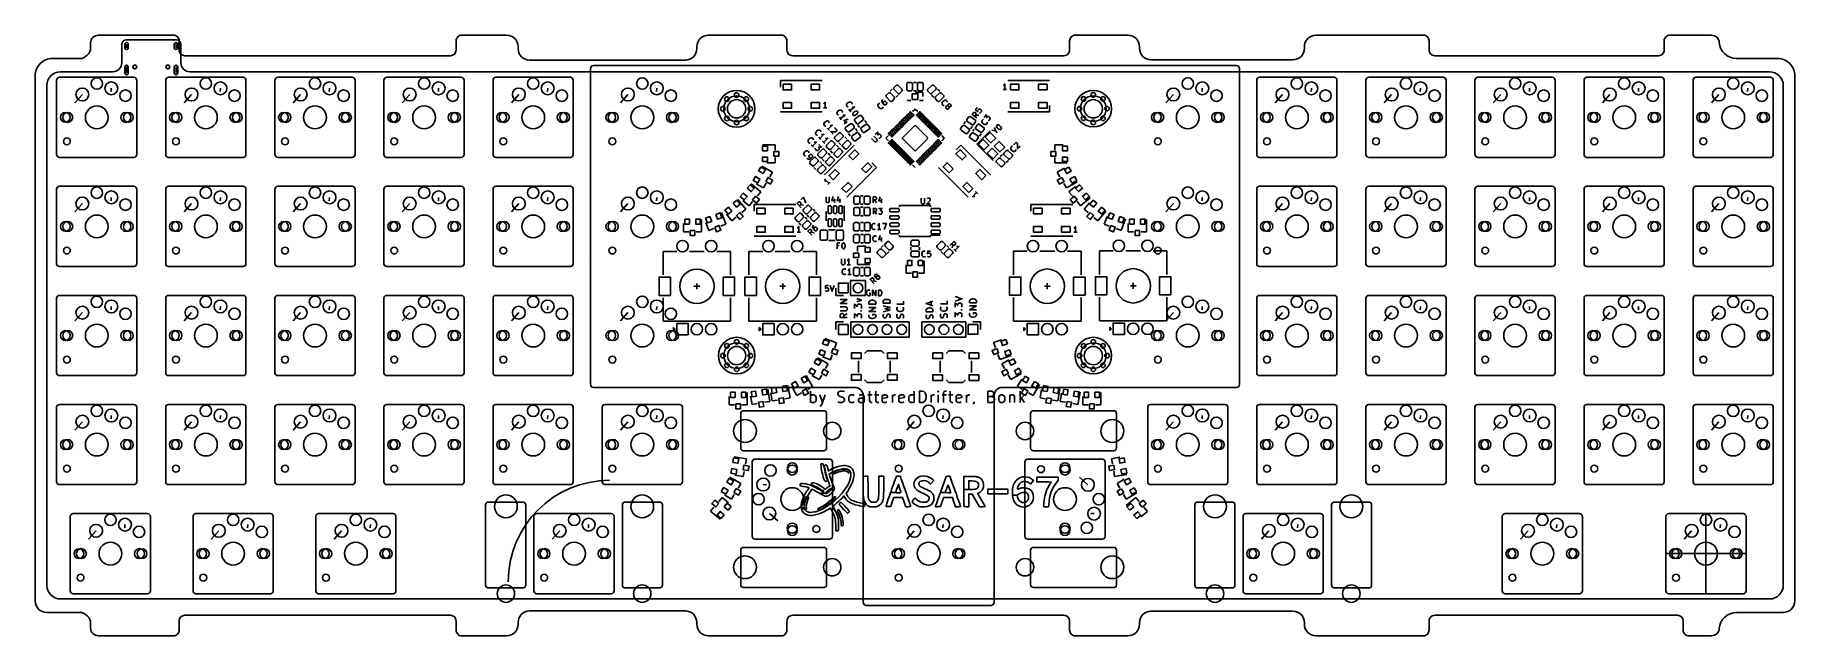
# Model space of a CAD drawing. Header units: millimetres. Extents: x -1 to 306, y -100 to 5.
import ezdxf

# ---------------------------------------------------------------- set-up
doc = ezdxf.new("R2010")
doc.units = ezdxf.units.MM
doc.header["$MEASUREMENT"] = 0
for name, color, linetype, lineweight in [('PCB', 5, 'Continuous', 25), ('Quasar', 2, 'Continuous', 25), ('Top Plate', 3, 'Continuous', 25)]:
    doc.layers.add(name, color=color, linetype=linetype, lineweight=lineweight)

msp = doc.modelspace()

# ---------------------------------------------------------------- linework, layer by layer
msp.add_lwpolyline([(114.3, 2.47, -0.414214), (112.3, 0.47), (85.1, 0.47, -0.414214), (83.1, 2.47), (83.1, 2.82, 0.414214), (81.1, 4.82), (73.27, 4.82, 0.414214), (72.27, 3.82), (72.27, 2.24, -0.414214), (71.27, 1.24), (24.91, 1.24, -0.414214), (23.91, 2.24), (23.91, 3.82, 0.414214), (22.91, 4.82), (9.81, 4.82, 0.414214), (8.46, 3.47), (8.46, 2.74, -0.414214), (6.46, 0.74), (1.77, 0.74, 0.414214), (-1.23, -2.26), (-1.23, -93.99, 0.414214), (0.77, -95.99), (6.46, -95.99, -0.414214), (8.46, -97.99), (8.46, -98.72, 0.414214), (9.81, -100.07), (22.91, -100.07, 0.414214), (23.91, -99.07), (23.91, -97.49, -0.414214), (24.91, -96.49), (71.27, -96.49, -0.414214), (72.27, -97.49), (72.27, -99.07, 0.414214), (73.27, -100.07), (81.1, -100.07, 0.414214), (83.1, -98.07), (83.1, -97.73, -0.414214), (85.1, -95.73), (112.3, -95.73, -0.414214), (114.3, -97.73), (114.3, -98.07, 0.414214), (116.3, -100.07), (129.04, -100.07, 0.414214), (130.04, -99.07), (130.04, -97.49, -0.414214), (131.04, -96.49), (178.4, -96.49, -0.414214), (179.4, -97.49), (179.4, -99.07, 0.414214), (180.4, -100.07), (189.6, -100.07, 0.414214), (191.6, -98.07), (191.6, -97.78, -0.414214), (193.6, -95.78), (218.4, -95.78, -0.414214), (220.4, -97.78), (220.4, -98.07, 0.414214), (222.4, -100.07), (241.16, -100.07, 0.414214), (242.16, -99.07), (242.16, -97.49, -0.414214), (243.16, -96.49), (285.52, -96.49, -0.414214), (286.52, -97.49), (286.52, -99.07, 0.414214), (287.52, -100.07), (291.5, -100.07, 0.396255), (292.84, -98.81, -0.396255), (295.84, -95.99), (304.02, -95.99, 0.414214), (306.02, -93.99), (306.02, -2.26, 0.414214), (303.02, 0.74), (295.84, 0.74, -0.396255), (292.84, 3.56, 0.396255), (291.5, 4.82), (284.23, 4.82, 0.414214), (283.22, 3.82), (283.22, 2.24, -0.414214), (282.23, 1.24), (243.16, 1.24, -0.414214), (242.16, 2.24), (242.16, 3.82, 0.414214), (241.16, 4.82), (222.4, 4.82, 0.414214), (220.4, 2.82), (220.4, 2.53, -0.414214), (218.4, 0.53), (193.6, 0.53, -0.414214), (191.6, 2.53), (191.6, 2.82, 0.414214), (189.6, 4.82), (180.4, 4.82, 0.414214), (179.4, 3.82), (179.4, 2.24, -0.414214), (178.4, 1.24), (131.04, 1.24, -0.414214), (130.04, 2.24), (130.04, 3.82, 0.414214), (129.04, 4.82), (116.3, 4.82, 0.414214), (114.3, 2.82)], format="xyb", close=True)
at = {"flags": 128}
msp.add_lwpolyline([(0, 0), (0, 0)], close=True, dxfattribs=at)
msp.add_lwpolyline([(0, 0), (0, 0)], close=True, dxfattribs=at)
for points in [[(16.02, -2.52, -0.414214), (16.52, -3.02), (16.52, -16.02, -0.414214), (16.02, -16.52), (3.02, -16.52, -0.414214), (2.52, -16.02), (2.52, -3.02, -0.414214), (3.02, -2.52)], [(35.08, -2.52, -0.414214), (35.58, -3.02), (35.58, -16.02, -0.414214), (35.08, -16.52), (22.07, -16.52, -0.414214), (21.57, -16.02), (21.57, -3.02, -0.414214), (22.07, -2.52)], [(54.12, -2.52, -0.414214), (54.62, -3.02), (54.62, -16.02, -0.414214), (54.12, -16.52), (41.12, -16.52, -0.414214), (40.62, -16.02), (40.62, -3.02, -0.414214), (41.12, -2.52)], [(73.17, -2.52, -0.414214), (73.67, -3.02), (73.67, -16.02, -0.414214), (73.17, -16.52), (60.17, -16.52, -0.414214), (59.67, -16.02), (59.67, -3.02, -0.414214), (60.17, -2.52)], [(92.22, -2.52, -0.414214), (92.72, -3.02), (92.72, -16.02, -0.414214), (92.22, -16.52), (79.22, -16.52, -0.414214), (78.72, -16.02), (78.72, -3.02, -0.414214), (79.22, -2.52)], [(225.57, -2.52, -0.414214), (226.07, -3.02), (226.07, -16.02, -0.414214), (225.57, -16.52), (212.57, -16.52, -0.414214), (212.07, -16.02), (212.07, -3.02, -0.414214), (212.57, -2.52)], [(244.62, -2.52, -0.414214), (245.12, -3.02), (245.12, -16.02, -0.414214), (244.62, -16.52), (231.62, -16.52, -0.414214), (231.12, -16.02), (231.12, -3.02, -0.414214), (231.62, -2.52)], [(263.68, -2.52, -0.414214), (264.18, -3.02), (264.18, -16.02, -0.414214), (263.68, -16.52), (250.68, -16.52, -0.414214), (250.18, -16.02), (250.18, -3.02, -0.414214), (250.68, -2.52)], [(282.73, -2.52, -0.414214), (283.22, -3.02), (283.22, -16.02, -0.414214), (282.73, -16.52), (269.73, -16.52, -0.414214), (269.23, -16.02), (269.23, -3.02, -0.414214), (269.73, -2.52)], [(301.77, -2.52, -0.414214), (302.27, -3.02), (302.27, -16.02, -0.414214), (301.77, -16.52), (288.77, -16.52, -0.414214), (288.27, -16.02), (288.27, -3.02, -0.414214), (288.77, -2.52)], [(119, -8.03, 1), (123.5, -8.03, 1)], [(181.28, -8.01, 1), (185.78, -8.01, 1)], [(16.02, -21.57, -0.414214), (16.52, -22.07), (16.52, -35.08, -0.414214), (16.02, -35.58), (3.02, -35.58, -0.414214), (2.52, -35.08), (2.52, -22.07, -0.414214), (3.02, -21.57)], [(35.08, -21.57, -0.414214), (35.58, -22.07), (35.58, -35.08, -0.414214), (35.08, -35.58), (22.07, -35.58, -0.414214), (21.57, -35.08), (21.57, -22.07, -0.414214), (22.07, -21.57)], [(54.12, -21.57, -0.414214), (54.62, -22.07), (54.62, -35.08, -0.414214), (54.12, -35.58), (41.12, -35.58, -0.414214), (40.62, -35.08), (40.62, -22.07, -0.414214), (41.12, -21.57)], [(73.17, -21.57, -0.414214), (73.67, -22.07), (73.67, -35.08, -0.414214), (73.17, -35.58), (60.17, -35.58, -0.414214), (59.67, -35.08), (59.67, -22.07, -0.414214), (60.17, -21.57)], [(92.22, -21.57, -0.414214), (92.72, -22.07), (92.72, -35.08, -0.414214), (92.22, -35.58), (79.22, -35.58, -0.414214), (78.72, -35.08), (78.72, -22.07, -0.414214), (79.22, -21.57)], [(225.57, -21.57, -0.414214), (226.07, -22.07), (226.07, -35.08, -0.414214), (225.57, -35.58), (212.57, -35.58, -0.414214), (212.07, -35.08), (212.07, -22.07, -0.414214), (212.57, -21.57)], [(244.62, -21.57, -0.414214), (245.12, -22.07), (245.12, -35.08, -0.414214), (244.62, -35.58), (231.62, -35.58, -0.414214), (231.12, -35.08), (231.12, -22.07, -0.414214), (231.62, -21.57)], [(263.68, -21.57, -0.414214), (264.18, -22.07), (264.18, -35.08, -0.414214), (263.68, -35.58), (250.68, -35.58, -0.414214), (250.18, -35.08), (250.18, -22.07, -0.414214), (250.68, -21.57)], [(282.73, -21.57, -0.414214), (283.22, -22.07), (283.22, -35.08, -0.414214), (282.73, -35.58), (269.73, -35.58, -0.414214), (269.23, -35.08), (269.23, -22.07, -0.414214), (269.73, -21.57)], [(301.77, -21.57, -0.414214), (302.27, -22.07), (302.27, -35.08, -0.414214), (301.77, -35.58), (288.77, -35.58, -0.414214), (288.27, -35.08), (288.27, -22.07, -0.414214), (288.77, -21.57)], [(16.02, -40.62, -0.414214), (16.52, -41.12), (16.52, -54.12, -0.414214), (16.02, -54.62), (3.02, -54.62, -0.414214), (2.52, -54.12), (2.52, -41.12, -0.414214), (3.02, -40.62)], [(35.08, -40.62, -0.414214), (35.58, -41.12), (35.58, -54.12, -0.414214), (35.08, -54.62), (22.07, -54.62, -0.414214), (21.57, -54.12), (21.57, -41.12, -0.414214), (22.07, -40.62)], [(54.12, -40.62, -0.414214), (54.62, -41.12), (54.62, -54.12, -0.414214), (54.12, -54.62), (41.12, -54.62, -0.414214), (40.62, -54.12), (40.62, -41.12, -0.414214), (41.12, -40.62)], [(73.17, -40.62, -0.414214), (73.67, -41.12), (73.67, -54.12, -0.414214), (73.17, -54.62), (60.17, -54.62, -0.414214), (59.67, -54.12), (59.67, -41.12, -0.414214), (60.17, -40.62)], [(92.22, -40.62, -0.414214), (92.72, -41.12), (92.72, -54.12, -0.414214), (92.22, -54.62), (79.22, -54.62, -0.414214), (78.72, -54.12), (78.72, -41.12, -0.414214), (79.22, -40.62)], [(225.57, -40.62, -0.414214), (226.07, -41.12), (226.07, -54.12, -0.414214), (225.57, -54.62), (212.57, -54.62, -0.414214), (212.07, -54.12), (212.07, -41.12, -0.414214), (212.57, -40.62)], [(244.62, -40.62, -0.414214), (245.12, -41.12), (245.12, -54.12, -0.414214), (244.62, -54.62), (231.62, -54.62, -0.414214), (231.12, -54.12), (231.12, -41.12, -0.414214), (231.62, -40.62)], [(263.68, -40.62, -0.414214), (264.18, -41.12), (264.18, -54.12, -0.414214), (263.68, -54.62), (250.68, -54.62, -0.414214), (250.18, -54.12), (250.18, -41.12, -0.414214), (250.68, -40.62)], [(282.73, -40.62, -0.414214), (283.22, -41.12), (283.22, -54.12, -0.414214), (282.73, -54.62), (269.73, -54.62, -0.414214), (269.23, -54.12), (269.23, -41.12, -0.414214), (269.73, -40.62)], [(301.77, -40.62, -0.414214), (302.27, -41.12), (302.27, -54.12, -0.414214), (301.77, -54.62), (288.77, -54.62, -0.414214), (288.27, -54.12), (288.27, -41.12, -0.414214), (288.77, -40.62)], [(119.01, -51.14, 1), (123.51, -51.14, 1)], [(181.29, -51.14, 1), (185.79, -51.14, 1)], [(16.02, -59.67, -0.414214), (16.52, -60.17), (16.52, -73.17, -0.414214), (16.02, -73.67), (3.02, -73.67, -0.414214), (2.52, -73.17), (2.52, -60.17, -0.414214), (3.02, -59.67)], [(35.08, -59.67, -0.414214), (35.58, -60.17), (35.58, -73.17, -0.414214), (35.08, -73.67), (22.07, -73.67, -0.414214), (21.57, -73.17), (21.57, -60.17, -0.414214), (22.07, -59.67)], [(54.12, -59.67, -0.414214), (54.62, -60.17), (54.62, -73.17, -0.414214), (54.12, -73.67), (41.12, -73.67, -0.414214), (40.62, -73.17), (40.62, -60.17, -0.414214), (41.12, -59.67)], [(73.17, -59.67, -0.414214), (73.67, -60.17), (73.67, -73.17, -0.414214), (73.17, -73.67), (60.17, -73.67, -0.414214), (59.67, -73.17), (59.67, -60.17, -0.414214), (60.17, -59.67)], [(92.22, -59.67, -0.414214), (92.72, -60.17), (92.72, -73.17, -0.414214), (92.22, -73.67), (79.22, -73.67, -0.414214), (78.72, -73.17), (78.72, -60.17, -0.414214), (79.22, -59.67)], [(111.28, -59.67, -0.414214), (111.78, -60.17), (111.78, -73.17, -0.414214), (111.28, -73.67), (98.28, -73.67, -0.414214), (97.78, -73.17), (97.78, -60.17, -0.414214), (98.28, -59.67)], [(136.97, -67.26, -0.414214), (136.47, -67.76), (122.47, -67.76, -0.414214), (121.97, -67.26), (121.97, -61.26, -0.414214), (122.47, -60.76), (136.47, -60.76, -0.414214), (136.97, -61.26)], [(172.59, -61.26, -0.414214), (173.09, -60.76), (187.09, -60.76, -0.414214), (187.59, -61.26), (187.59, -67.26, -0.414214), (187.09, -67.76), (173.09, -67.76, -0.414214), (172.59, -67.26)], [(206.53, -59.67, -0.414214), (207.03, -60.17), (207.03, -73.17, -0.414214), (206.53, -73.67), (193.53, -73.67, -0.414214), (193.03, -73.17), (193.03, -60.17, -0.414214), (193.53, -59.67)], [(225.57, -59.67, -0.414214), (226.07, -60.17), (226.07, -73.17, -0.414214), (225.57, -73.67), (212.57, -73.67, -0.414214), (212.07, -73.17), (212.07, -60.17, -0.414214), (212.57, -59.67)], [(244.62, -59.67, -0.414214), (245.12, -60.17), (245.12, -73.17, -0.414214), (244.62, -73.67), (231.62, -73.67, -0.414214), (231.12, -73.17), (231.12, -60.17, -0.414214), (231.62, -59.67)], [(263.68, -59.67, -0.414214), (264.18, -60.17), (264.18, -73.17, -0.414214), (263.68, -73.67), (250.68, -73.67, -0.414214), (250.18, -73.17), (250.18, -60.17, -0.414214), (250.68, -59.67)], [(282.73, -59.67, -0.414214), (283.22, -60.17), (283.22, -73.17, -0.414214), (282.73, -73.67), (269.73, -73.67, -0.414214), (269.23, -73.17), (269.23, -60.17, -0.414214), (269.73, -59.67)], [(301.77, -59.67, -0.414214), (302.27, -60.17), (302.27, -73.17, -0.414214), (301.77, -73.67), (288.77, -73.67, -0.414214), (288.27, -73.17), (288.27, -60.17, -0.414214), (288.77, -59.67)], [(137.97, -82.7, -0.414214), (137.47, -83.2), (124.47, -83.2, -0.414214), (123.97, -82.7), (123.97, -69.7, -0.414214), (124.47, -69.2), (137.47, -69.2, -0.414214), (137.97, -69.7)], [(171.59, -69.7, -0.414214), (172.09, -69.2), (185.09, -69.2, -0.414214), (185.59, -69.7), (185.59, -82.7, -0.414214), (185.09, -83.2), (172.09, -83.2, -0.414214), (171.59, -82.7)], [(83.93, -76.72, -0.414214), (84.43, -77.22), (84.43, -91.22, -0.414214), (83.93, -91.72), (77.93, -91.72, -0.414214), (77.43, -91.22), (77.43, -77.22, -0.414214), (77.93, -76.72)], [(107.81, -76.72, -0.414214), (108.31, -77.22), (108.31, -91.22, -0.414214), (107.81, -91.72), (101.81, -91.72, -0.414214), (101.31, -91.22), (101.31, -77.22, -0.414214), (101.81, -76.72)], [(207.76, -76.72, -0.414214), (208.26, -77.22), (208.26, -91.22, -0.414214), (207.76, -91.72), (201.76, -91.72, -0.414214), (201.26, -91.22), (201.26, -77.22, -0.414214), (201.76, -76.72)], [(231.63, -76.72, -0.414214), (232.13, -77.22), (232.13, -91.22, -0.414214), (231.63, -91.72), (225.63, -91.72, -0.414214), (225.13, -91.22), (225.13, -77.22, -0.414214), (225.63, -76.72)], [(18.41, -78.72, -0.414214), (18.91, -79.22), (18.91, -92.22, -0.414214), (18.41, -92.72), (5.41, -92.72, -0.414214), (4.91, -92.22), (4.91, -79.22, -0.414214), (5.41, -78.72)], [(39.84, -78.72, -0.414214), (40.34, -79.22), (40.34, -92.22, -0.414214), (39.84, -92.72), (26.84, -92.72, -0.414214), (26.34, -92.22), (26.34, -79.22, -0.414214), (26.84, -78.72)], [(61.27, -78.72, -0.414214), (61.77, -79.22), (61.77, -92.22, -0.414214), (61.27, -92.72), (48.27, -92.72, -0.414214), (47.77, -92.22), (47.77, -79.22, -0.414214), (48.27, -78.72)], [(99.37, -78.72, -0.414214), (99.87, -79.22), (99.87, -92.22, -0.414214), (99.37, -92.72), (86.37, -92.72, -0.414214), (85.87, -92.22), (85.87, -79.22, -0.414214), (86.37, -78.72)], [(223.19, -78.72, -0.414214), (223.69, -79.22), (223.69, -92.22, -0.414214), (223.19, -92.72), (210.19, -92.72, -0.414214), (209.69, -92.22), (209.69, -79.22, -0.414214), (210.19, -78.72)], [(268.44, -78.72, -0.414214), (268.94, -79.22), (268.94, -92.22, -0.414214), (268.44, -92.72), (255.44, -92.72, -0.414214), (254.94, -92.22), (254.94, -79.22, -0.414214), (255.44, -78.72)], [(297.01, -78.72, -0.414214), (297.51, -79.22), (297.51, -92.22, -0.414214), (297.01, -92.72), (284.01, -92.72, -0.414214), (283.51, -92.22), (283.51, -79.22, -0.414214), (284.01, -78.72)], [(136.97, -91.14, -0.414214), (136.47, -91.64), (122.47, -91.64, -0.414214), (121.97, -91.14), (121.97, -85.14, -0.414214), (122.47, -84.64), (136.47, -84.64, -0.414214), (136.97, -85.14)], [(172.59, -85.14, -0.414214), (173.09, -84.64), (187.09, -84.64, -0.414214), (187.59, -85.14), (187.59, -91.14, -0.414214), (187.09, -91.64), (173.09, -91.64, -0.414214), (172.59, -91.14)]]:
    msp.add_lwpolyline(points, format="xyb", close=True, dxfattribs=at)
at = {"layer": 'PCB'}
for p, q in [((290.51, -92.72), (290.51, -78.72)), ((297.51, -85.72), (283.51, -85.72)), ((290.51, -92.72), (290.51, -92.72))]:
    msp.add_line(p, q, dxfattribs=at)
at = {"layer": 'PCB', "flags": 128}
for points in [[(13.89, 3.2), (13.89, 0.02)], [(14.43, 2.62), (14.43, 3.22)], [(23.42, 3.99), (14.69, 3.99)], [(14.74, 3.23), (14.74, 2.63)], [(15.03, 3.22), (15.03, 2.62)], [(23.07, 2.62), (23.07, 3.22)], [(23.38, 3.23), (23.38, 2.63)], [(23.66, 3.22), (23.66, 2.62)], [(24.21, 0.02), (24.21, 3.2)], [(12.31, -1.56), (3.18, -1.56)], [(14.43, -1.8), (14.43, -0.71)], [(14.74, -0.7), (14.74, -1.8)], [(15.03, -0.71), (15.03, -1.8)], [(23.07, -1.8), (23.07, -0.71)], [(23.38, -0.7), (23.38, -1.8)], [(23.66, -0.71), (23.66, -1.8)], [(301.63, -1.56), (25.8, -1.56)], [(0.8, -3.95), (0.8, -91.26)], [(5.72, -6.99), (7.02, -5.53)], [(12.03, -5.03), (12.06, -4.45)], [(24.77, -6.99), (26.07, -5.53)], [(31.08, -5.03), (31.11, -4.45)], [(43.82, -6.99), (45.12, -5.53)], [(50.13, -5.03), (50.16, -4.45)], [(62.87, -6.99), (64.17, -5.53)], [(69.18, -5.03), (69.21, -4.45)], [(81.92, -6.99), (83.22, -5.53)], [(88.23, -5.03), (88.26, -4.45)], [(100.97, -6.99), (102.27, -5.53)], [(107.28, -5.03), (107.31, -4.45)], [(136.21, -3.09), (128.91, -3.09)], [(128.91, -3.09), (128.91, -4.24)], [(130.85, -3.74), (130.85, -4.73), (129.36, -4.73), (129.36, -3.74), (130.85, -3.74)], [(135.75, -3.74), (135.75, -4.73), (134.26, -4.73), (134.26, -3.74), (135.75, -3.74)], [(148.78, -5.97), (148.84, -6.05), (148.86, -6.15), (148.84, -6.24), (148.78, -6.32), (148.43, -6.68), (148.35, -6.73), (148.25, -6.75), (148.16, -6.73), (148.08, -6.68), (147.4, -6), (147.35, -5.92), (147.33, -5.83), (147.35, -5.73), (147.4, -5.65), (147.76, -5.3), (147.84, -5.24), (147.93, -5.22), (148.03, -5.24), (148.11, -5.3), (148.78, -5.97)], [(148.43, -4.61), (148.06, -4.98)], [(150.13, -4.63), (150.18, -4.71), (150.2, -4.8), (150.18, -4.9), (150.13, -4.98), (149.77, -5.33), (149.69, -5.39), (149.6, -5.41), (149.5, -5.39), (149.42, -5.33), (148.75, -4.66), (148.69, -4.58), (148.67, -4.48), (148.69, -4.39), (148.75, -4.31), (149.1, -3.95), (149.18, -3.9), (149.28, -3.88), (149.37, -3.9), (149.45, -3.95), (150.13, -4.63)], [(149.47, -5.65), (149.1, -6.02)], [(150.95, -3.67), (150.96, -3.57), (151.02, -3.49), (151.1, -3.44), (151.2, -3.42), (151.7, -3.42), (151.79, -3.44), (151.87, -3.49), (151.93, -3.57), (151.95, -3.67), (151.95, -4.62), (151.93, -4.72), (151.87, -4.8), (151.79, -4.85), (151.7, -4.87), (151.2, -4.87), (151.1, -4.85), (151.02, -4.8), (150.96, -4.72), (150.95, -4.62), (150.95, -3.67)], [(151.93, -6.39), (151.93, -5.4), (152.92, -5.4), (152.92, -6.39), (151.93, -6.39)], [(152.13, -3.41), (152.66, -3.41)], [(152.13, -4.88), (152.66, -4.88)], [(152.43, -5.14), (153.76, -5.14)], [(152.85, -3.67), (152.86, -3.57), (152.92, -3.49), (153, -3.44), (153.1, -3.42), (153.6, -3.42), (153.69, -3.44), (153.77, -3.49), (153.83, -3.57), (153.85, -3.67), (153.85, -4.62), (153.83, -4.72), (153.77, -4.8), (153.69, -4.85), (153.6, -4.87), (153.1, -4.87), (153, -4.85), (152.92, -4.8), (152.86, -4.72), (152.85, -4.62), (152.85, -3.67)], [(153.76, -5.14), (153.76, -5.9)], [(155.33, -3.95), (155.41, -3.9), (155.5, -3.88), (155.6, -3.9), (155.68, -3.95), (156.03, -4.31), (156.09, -4.39), (156.11, -4.48), (156.09, -4.58), (156.03, -4.66), (155.36, -5.33), (155.28, -5.39), (155.18, -5.41), (155.09, -5.39), (155.01, -5.33), (154.65, -4.98), (154.6, -4.9), (154.58, -4.8), (154.6, -4.71), (154.65, -4.63), (155.33, -3.95)], [(155.31, -5.65), (155.68, -6.02)], [(156.67, -5.3), (156.75, -5.24), (156.85, -5.22), (156.94, -5.24), (157.02, -5.3), (157.38, -5.65), (157.43, -5.73), (157.45, -5.83), (157.43, -5.92), (157.38, -6), (156.7, -6.68), (156.62, -6.73), (156.53, -6.75), (156.43, -6.73), (156.35, -6.68), (156, -6.32), (155.94, -6.24), (155.92, -6.15), (155.94, -6.05), (156, -5.97), (156.67, -5.3)], [(156.35, -4.61), (156.72, -4.98)], [(168.11, -4.69), (168.11, -3.69), (168.01, -3.83), (167.91, -3.93), (167.82, -3.97)], [(168.39, -4.69), (167.82, -4.69)], [(168.61, -3.09), (175.91, -3.09)], [(169.06, -4.73), (169.06, -3.74), (170.55, -3.74), (170.55, -4.73), (169.06, -4.73)], [(173.96, -4.73), (173.96, -3.74), (175.45, -3.74), (175.45, -4.73), (173.96, -4.73)], [(196.22, -6.99), (197.52, -5.53)], [(202.53, -5.03), (202.56, -4.45)], [(215.27, -6.99), (216.57, -5.53)], [(221.58, -5.03), (221.61, -4.45)], [(234.32, -6.99), (235.62, -5.53)], [(240.63, -5.03), (240.66, -4.45)], [(253.37, -6.99), (254.67, -5.53)], [(259.68, -5.03), (259.71, -4.45)], [(272.42, -6.99), (273.72, -5.53)], [(278.73, -5.03), (278.76, -4.45)], [(291.46, -6.99), (292.77, -5.53)], [(297.77, -5.03), (297.81, -4.45)], [(304.01, -91.26), (304.01, -3.95)], [(136.21, -8.59), (128.91, -8.59)], [(130.85, -6.94), (130.85, -7.93), (129.36, -7.93), (129.36, -6.94), (130.85, -6.94)], [(135.75, -6.94), (135.75, -7.93), (134.26, -7.93), (134.26, -6.94), (135.75, -6.94)], [(136.71, -7.89), (136.71, -6.89), (136.61, -7.03), (136.51, -7.13), (136.42, -7.17)], [(136.99, -7.89), (136.42, -7.89)], [(139.06, -9.11), (139, -9.1), (138.88, -9.01), (138.82, -8.93), (138.78, -8.79), (138.8, -8.66), (138.85, -8.56), (138.98, -8.41), (139.1, -8.33), (139.28, -8.26), (139.39, -8.25), (139.52, -8.27), (139.64, -8.36), (139.7, -8.44), (139.74, -8.58), (139.73, -8.65)], [(139.37, -9.71), (140.19, -9.14), (140.02, -9.14), (139.88, -9.12), (139.79, -9.07)], [(140.72, -7.71), (140.66, -7.7), (140.54, -7.61), (140.48, -7.53), (140.44, -7.39), (140.46, -7.26), (140.51, -7.16), (140.64, -7.01), (140.76, -6.93), (140.94, -6.86), (141.05, -6.85), (141.18, -6.87), (141.3, -6.96), (141.36, -7.04), (141.4, -7.18), (141.39, -7.25)], [(141.19, -8.55), (140.86, -8.08)], [(141.03, -8.31), (141.85, -7.74), (141.68, -7.74), (141.54, -7.72), (141.45, -7.67)], [(142.37, -8.48), (142.42, -8.56), (142.44, -8.66), (142.42, -8.73), (142.37, -8.82), (142.25, -8.97), (142.05, -9.11), (141.87, -9.18), (141.76, -9.2), (141.7, -9.18), (141.6, -9.13), (141.55, -9.06), (141.53, -8.95), (141.54, -8.88), (141.59, -8.79), (141.72, -8.64), (141.92, -8.51), (142.1, -8.43), (142.21, -8.42), (142.27, -8.43), (142.37, -8.48)], [(142.52, -10.59), (142.43, -10.63), (142.34, -10.63), (142.24, -10.59), (142.17, -10.53), (141.89, -10.12), (141.85, -10.03), (141.85, -9.93), (141.88, -9.84), (141.95, -9.77), (142.73, -9.22), (142.82, -9.18), (142.91, -9.18), (143, -9.22), (143.08, -9.28), (143.36, -9.69), (143.4, -9.78), (143.4, -9.88), (143.37, -9.97), (143.3, -10.04), (142.52, -10.59)], [(146.83, -7.66), (146.83, -7.72), (146.76, -7.86), (146.7, -7.92), (146.56, -7.99), (146.43, -7.99), (146.32, -7.96), (146.16, -7.86), (146.06, -7.76), (145.95, -7.59), (145.92, -7.49), (145.92, -7.35), (145.99, -7.22), (146.06, -7.15), (146.19, -7.08), (146.26, -7.08)], [(146.8, -6.41), (146.66, -6.54), (146.63, -6.65), (146.63, -6.71), (146.66, -6.88), (146.76, -7.05), (147.03, -7.32), (147.13, -7.35), (147.2, -7.35), (147.3, -7.32), (147.44, -7.18), (147.47, -7.08), (147.47, -7.02), (147.44, -6.91), (147.27, -6.75), (147.17, -6.71), (147.1, -6.71), (147, -6.75), (146.86, -6.88), (146.83, -6.98), (146.83, -7.05), (146.86, -7.15)], [(151.53, -9.81), (151.51, -9.83), (151.5, -9.83), (151.48, -9.83), (151.46, -9.81), (150.91, -9.27), (150.9, -9.25), (150.9, -9.23), (150.9, -9.21), (150.91, -9.2), (150.98, -9.13), (151, -9.11), (151.02, -9.11), (151.04, -9.11), (151.05, -9.13), (151.6, -9.67), (151.61, -9.69), (151.62, -9.71), (151.61, -9.73), (151.6, -9.74), (151.53, -9.81)], [(151.1, -6.47), (151.1, -6.59)], [(151.1, -6.59), (151.67, -6.59)], [(151.81, -9.53), (151.8, -9.54), (151.78, -9.55), (151.76, -9.54), (151.74, -9.53), (151.2, -8.98), (151.18, -8.97), (151.18, -8.95), (151.18, -8.93), (151.2, -8.91), (151.27, -8.84), (151.28, -8.83), (151.3, -8.83), (151.32, -8.83), (151.34, -8.84), (151.88, -9.39), (151.9, -9.41), (151.9, -9.43), (151.9, -9.44), (151.88, -9.46), (151.81, -9.53)], [(152.1, -9.25), (152.08, -9.26), (152.06, -9.26), (152.04, -9.26), (152.03, -9.25), (151.48, -8.7), (151.47, -8.68), (151.46, -8.67), (151.47, -8.65), (151.48, -8.63), (151.55, -8.56), (151.57, -8.55), (151.58, -8.54), (151.6, -8.55), (151.62, -8.56), (152.17, -9.11), (152.18, -9.12), (152.18, -9.14), (152.18, -9.16), (152.17, -9.18), (152.1, -9.25)], [(152.42, -8.07), (151.96, -8.53)], [(152.87, -8.53), (152.42, -8.07)], [(152.8, -9.25), (152.79, -9.26), (152.77, -9.26), (152.75, -9.26), (152.73, -9.25), (152.66, -9.18), (152.65, -9.16), (152.65, -9.14), (152.65, -9.12), (152.66, -9.11), (153.21, -8.56), (153.23, -8.55), (153.25, -8.54), (153.26, -8.55), (153.28, -8.56), (153.35, -8.63), (153.36, -8.65), (153.37, -8.67), (153.36, -8.68), (153.35, -8.7), (152.8, -9.25)], [(153.09, -9.53), (153.07, -9.54), (153.05, -9.55), (153.03, -9.54), (153.02, -9.53), (152.95, -9.46), (152.93, -9.44), (152.93, -9.43), (152.93, -9.41), (152.95, -9.39), (153.49, -8.84), (153.51, -8.83), (153.53, -8.83), (153.55, -8.83), (153.56, -8.84), (153.63, -8.91), (153.65, -8.93), (153.65, -8.95), (153.65, -8.97), (153.63, -8.98), (153.09, -9.53)], [(153.19, -6.59), (153.76, -6.59)], [(153.37, -9.81), (153.35, -9.83), (153.33, -9.83), (153.32, -9.83), (153.3, -9.81), (153.23, -9.74), (153.22, -9.73), (153.21, -9.71), (153.22, -9.69), (153.23, -9.67), (153.78, -9.13), (153.79, -9.11), (153.81, -9.11), (153.83, -9.11), (153.85, -9.13), (153.92, -9.2), (153.93, -9.21), (153.93, -9.23), (153.93, -9.25), (153.92, -9.27), (153.37, -9.81)], [(153.76, -6.47), (153.76, -6.59)], [(157.47, -7.44), (157.41, -7.44), (157.27, -7.37), (157.21, -7.31), (157.14, -7.17), (157.14, -7.04), (157.17, -6.93), (157.27, -6.77), (157.37, -6.67), (157.54, -6.56), (157.64, -6.53), (157.78, -6.53), (157.91, -6.6), (157.98, -6.67), (158.05, -6.8), (158.05, -6.87)], [(158.22, -7.51), (158.18, -7.41), (158.18, -7.34), (158.22, -7.24), (158.25, -7.2), (158.35, -7.17), (158.42, -7.17), (158.52, -7.2), (158.65, -7.34), (158.69, -7.44), (158.69, -7.51), (158.65, -7.61), (158.62, -7.64), (158.52, -7.68), (158.45, -7.68), (158.35, -7.64), (158.22, -7.51), (158.11, -7.47), (158.05, -7.47), (157.95, -7.51), (157.81, -7.64), (157.78, -7.74), (157.78, -7.81), (157.81, -7.91), (157.95, -8.05), (158.05, -8.08), (158.11, -8.08), (158.22, -8.05), (158.35, -7.91), (158.38, -7.81), (158.38, -7.74), (158.35, -7.64)], [(163.22, -9.6), (162.4, -9.03), (162.62, -8.71), (162.72, -8.66), (162.78, -8.65), (162.89, -8.67), (163, -8.75), (163.05, -8.84), (163.07, -8.91), (163.05, -9.01), (162.83, -9.33)], [(163.55, -9.13), (162.97, -9.13)], [(163.25, -7.82), (162.98, -8.21), (163.34, -8.52), (163.33, -8.45), (163.34, -8.35), (163.48, -8.15), (163.57, -8.1), (163.64, -8.09), (163.75, -8.11), (163.94, -8.24), (163.99, -8.34), (164, -8.4), (163.99, -8.51), (163.85, -8.7), (163.76, -8.75), (163.69, -8.76)], [(164.46, -9.57), (164.82, -9.07), (164.94, -9.56), (165.02, -9.44), (165.11, -9.39), (165.18, -9.38), (165.29, -9.4), (165.48, -9.53), (165.53, -9.63), (165.54, -9.69), (165.53, -9.8), (165.36, -10.03), (165.27, -10.08), (165.2, -10.09)], [(168.61, -8.59), (175.91, -8.59)], [(169.06, -7.93), (169.06, -6.94), (170.55, -6.94), (170.55, -7.93), (169.06, -7.93)], [(173.96, -7.93), (173.96, -6.94), (175.45, -6.94), (175.45, -7.93), (173.96, -7.93)], [(175.91, -8.59), (175.91, -7.44)], [(135.38, -12.65), (135.31, -12.65), (135.18, -12.59), (135.11, -12.52), (135.04, -12.38), (135.04, -12.25), (135.07, -12.15), (135.18, -11.98), (135.28, -11.88), (135.45, -11.78), (135.55, -11.74), (135.68, -11.74), (135.82, -11.81), (135.88, -11.88), (135.95, -12.01), (135.95, -12.08)], [(136.85, -11.06), (136.78, -11.06), (136.65, -11), (136.58, -10.93), (136.51, -10.79), (136.51, -10.66), (136.54, -10.56), (136.65, -10.39), (136.75, -10.29), (136.92, -10.19), (137.02, -10.15), (137.15, -10.15), (137.29, -10.22), (137.35, -10.29), (137.42, -10.42), (137.42, -10.49)], [(137.45, -11.8), (137.05, -11.4)], [(137.25, -11.6), (137.96, -10.89), (137.79, -10.93), (137.66, -10.93), (137.56, -10.89)], [(138.36, -11.43), (138.43, -11.43), (138.53, -11.47), (138.7, -11.64), (138.73, -11.74), (138.73, -11.8), (138.7, -11.9), (138.63, -11.97), (138.5, -12.04), (137.69, -12.04), (138.13, -12.48)], [(139.13, -13.65), (139.05, -13.71), (138.95, -13.73), (138.86, -13.71), (138.78, -13.65), (138.42, -13.3), (138.37, -13.22), (138.35, -13.12), (138.37, -13.03), (138.42, -12.95), (139.1, -12.27), (139.18, -12.22), (139.27, -12.2), (139.37, -12.22), (139.45, -12.27), (139.8, -12.63), (139.86, -12.71), (139.88, -12.8), (139.86, -12.9), (139.8, -12.98), (139.13, -13.65)], [(139.53, -9.95), (139.2, -9.48)], [(140.75, -9.85), (140.02, -10.07), (140.38, -10.58)], [(140.57, -10.27), (140.02, -10.65)], [(140.91, -12.04), (140.82, -12.08), (140.72, -12.08), (140.63, -12.04), (140.56, -11.98), (140.27, -11.57), (140.23, -11.48), (140.23, -11.38), (140.27, -11.29), (140.33, -11.22), (141.11, -10.67), (141.2, -10.64), (141.3, -10.63), (141.39, -10.67), (141.46, -10.74), (141.75, -11.15), (141.79, -11.24), (141.79, -11.33), (141.75, -11.42), (141.69, -11.49), (140.91, -12.04)], [(142, -13.6), (141.91, -13.63), (141.81, -13.64), (141.72, -13.6), (141.65, -13.53), (141.36, -13.12), (141.32, -13.03), (141.32, -12.94), (141.36, -12.85), (141.42, -12.78), (142.2, -12.23), (142.29, -12.19), (142.39, -12.19), (142.48, -12.23), (142.55, -12.29), (142.84, -12.7), (142.88, -12.79), (142.88, -12.89), (142.84, -12.98), (142.78, -13.05), (142, -13.6)], [(142.31, -11.93), (142.01, -11.5)], [(142.72, -11.32), (142.42, -10.89)], [(143.61, -12.14), (143.52, -12.18), (143.43, -12.18), (143.33, -12.15), (143.26, -12.08), (142.98, -11.67), (142.94, -11.58), (142.94, -11.49), (142.97, -11.39), (143.04, -11.32), (143.82, -10.78), (143.91, -10.74), (144, -10.74), (144.09, -10.77), (144.17, -10.84), (144.45, -11.25), (144.49, -11.34), (144.49, -11.44), (144.46, -11.53), (144.39, -11.6), (143.61, -12.14)], [(143.92, -10.48), (143.62, -10.05)], [(145.46, -12.54), (145.9, -12.11), (145.93, -12.61), (146.03, -12.51), (146.14, -12.48), (146.2, -12.48), (146.3, -12.51), (146.47, -12.68), (146.51, -12.78), (146.51, -12.85), (146.47, -12.95), (146.27, -13.15), (146.17, -13.18), (146.1, -13.18)], [(148.42, -12.93), (148.4, -12.94), (148.38, -12.94), (148.37, -12.94), (148.35, -12.93), (147.8, -12.38), (147.79, -12.36), (147.79, -12.34), (147.79, -12.32), (147.8, -12.31), (147.87, -12.24), (147.89, -12.23), (147.91, -12.22), (147.93, -12.23), (147.94, -12.24), (148.49, -12.78), (148.5, -12.8), (148.51, -12.82), (148.5, -12.84), (148.49, -12.86), (148.42, -12.93)], [(148.7, -12.64), (148.69, -12.65), (148.67, -12.66), (148.65, -12.65), (148.63, -12.64), (148.08, -12.1), (148.07, -12.08), (148.07, -12.06), (148.07, -12.04), (148.08, -12.02), (148.15, -11.95), (148.17, -11.94), (148.19, -11.94), (148.21, -11.94), (148.23, -11.95), (148.77, -12.5), (148.78, -12.52), (148.79, -12.54), (148.78, -12.56), (148.77, -12.57), (148.7, -12.64)], [(148.99, -12.36), (148.97, -12.37), (148.95, -12.37), (148.93, -12.37), (148.91, -12.36), (148.37, -11.81), (148.36, -11.8), (148.35, -11.78), (148.36, -11.76), (148.37, -11.74), (148.44, -11.67), (148.45, -11.66), (148.47, -11.66), (148.49, -11.66), (148.51, -11.67), (149.06, -12.22), (149.07, -12.24), (149.07, -12.25), (149.07, -12.27), (149.06, -12.29), (148.99, -12.36)], [(149.27, -12.08), (149.25, -12.09), (149.23, -12.09), (149.21, -12.09), (149.2, -12.08), (148.65, -11.53), (148.64, -11.51), (148.64, -11.49), (148.64, -11.47), (148.65, -11.46), (148.72, -11.39), (148.74, -11.38), (148.76, -11.37), (148.77, -11.38), (148.79, -11.39), (149.34, -11.94), (149.35, -11.95), (149.35, -11.97), (149.35, -11.99), (149.34, -12.01), (149.27, -12.08)], [(149.55, -11.79), (149.53, -11.81), (149.52, -11.81), (149.5, -11.81), (149.48, -11.79), (148.93, -11.25), (148.92, -11.23), (148.92, -11.21), (148.92, -11.19), (148.93, -11.18), (149, -11.11), (149.02, -11.09), (149.04, -11.09), (149.06, -11.09), (149.07, -11.11), (149.62, -11.65), (149.63, -11.67), (149.64, -11.69), (149.63, -11.71), (149.62, -11.72), (149.55, -11.79)], [(149.83, -11.51), (149.82, -11.52), (149.8, -11.53), (149.78, -11.52), (149.76, -11.51), (149.22, -10.96), (149.2, -10.95), (149.2, -10.93), (149.2, -10.91), (149.22, -10.89), (149.29, -10.82), (149.3, -10.81), (149.32, -10.81), (149.34, -10.81), (149.36, -10.82), (149.9, -11.37), (149.92, -11.39), (149.92, -11.41), (149.92, -11.42), (149.9, -11.44), (149.83, -11.51)], [(150.12, -11.23), (150.1, -11.24), (150.08, -11.24), (150.06, -11.24), (150.05, -11.23), (149.5, -10.68), (149.49, -10.66), (149.48, -10.65), (149.49, -10.63), (149.5, -10.61), (149.57, -10.54), (149.59, -10.53), (149.6, -10.52), (149.62, -10.53), (149.64, -10.54), (150.19, -11.09), (150.2, -11.1), (150.2, -11.12), (150.2, -11.14), (150.19, -11.16), (150.12, -11.23)], [(150.4, -10.95), (150.38, -10.96), (150.36, -10.96), (150.35, -10.96), (150.33, -10.95), (149.78, -10.4), (149.77, -10.38), (149.77, -10.36), (149.77, -10.34), (149.78, -10.33), (149.85, -10.26), (149.87, -10.25), (149.89, -10.24), (149.91, -10.25), (149.92, -10.26), (150.47, -10.8), (150.48, -10.82), (150.49, -10.84), (150.48, -10.86), (150.47, -10.88), (150.4, -10.95)], [(150.68, -10.66), (150.67, -10.67), (150.65, -10.68), (150.63, -10.67), (150.61, -10.66), (150.06, -10.12), (150.05, -10.1), (150.05, -10.08), (150.05, -10.06), (150.06, -10.04), (150.13, -9.97), (150.15, -9.96), (150.17, -9.96), (150.19, -9.96), (150.21, -9.97), (150.75, -10.52), (150.76, -10.54), (150.77, -10.56), (150.76, -10.58), (150.75, -10.59), (150.68, -10.66)], [(152.52, -15.33), (152.47, -15.37), (152.42, -15.38), (152.36, -15.37), (152.31, -15.33), (150.25, -13.28), (150.22, -13.23), (150.21, -13.17), (150.22, -13.12), (150.25, -13.07), (152.31, -11.01), (152.36, -10.98), (152.42, -10.97), (152.47, -10.98), (152.52, -11.01), (154.58, -13.07), (154.61, -13.12), (154.62, -13.17), (154.61, -13.23), (154.58, -13.28), (152.52, -15.33)], [(150.97, -10.38), (150.95, -10.39), (150.93, -10.4), (150.91, -10.39), (150.89, -10.38), (150.35, -9.83), (150.34, -9.82), (150.33, -9.8), (150.34, -9.78), (150.35, -9.76), (150.42, -9.69), (150.43, -9.68), (150.45, -9.68), (150.47, -9.68), (150.49, -9.69), (151.04, -10.24), (151.05, -10.26), (151.05, -10.27), (151.05, -10.29), (151.04, -10.31), (150.97, -10.38)], [(151.25, -10.1), (151.23, -10.11), (151.21, -10.11), (151.19, -10.11), (151.18, -10.1), (150.63, -9.55), (150.62, -9.53), (150.61, -9.51), (150.62, -9.5), (150.63, -9.48), (150.7, -9.41), (150.72, -9.4), (150.74, -9.39), (150.75, -9.4), (150.77, -9.41), (151.32, -9.96), (151.33, -9.97), (151.33, -9.99), (151.33, -10.01), (151.32, -10.03), (151.25, -10.1)], [(153.65, -10.1), (153.64, -10.11), (153.62, -10.11), (153.6, -10.11), (153.58, -10.1), (153.51, -10.03), (153.5, -10.01), (153.5, -9.99), (153.5, -9.97), (153.51, -9.96), (154.06, -9.41), (154.08, -9.4), (154.09, -9.39), (154.11, -9.4), (154.13, -9.41), (154.2, -9.48), (154.21, -9.5), (154.22, -9.51), (154.21, -9.53), (154.2, -9.55), (153.65, -10.1)], [(153.94, -10.38), (153.92, -10.39), (153.9, -10.4), (153.88, -10.39), (153.86, -10.38), (153.79, -10.31), (153.78, -10.29), (153.78, -10.27), (153.78, -10.26), (153.79, -10.24), (154.34, -9.69), (154.36, -9.68), (154.38, -9.68), (154.4, -9.68), (154.41, -9.69), (154.48, -9.76), (154.49, -9.78), (154.5, -9.8), (154.49, -9.82), (154.48, -9.83), (153.94, -10.38)], [(154.22, -10.66), (154.2, -10.67), (154.18, -10.68), (154.16, -10.67), (154.15, -10.66), (154.08, -10.59), (154.07, -10.58), (154.06, -10.56), (154.07, -10.54), (154.08, -10.52), (154.62, -9.97), (154.64, -9.96), (154.66, -9.96), (154.68, -9.96), (154.7, -9.97), (154.77, -10.04), (154.78, -10.06), (154.78, -10.08), (154.78, -10.1), (154.77, -10.12), (154.22, -10.66)], [(154.5, -10.95), (154.48, -10.96), (154.47, -10.96), (154.45, -10.96), (154.43, -10.95), (154.36, -10.88), (154.35, -10.86), (154.34, -10.84), (154.35, -10.82), (154.36, -10.8), (154.91, -10.26), (154.92, -10.25), (154.94, -10.24), (154.96, -10.25), (154.98, -10.26), (155.05, -10.33), (155.06, -10.34), (155.06, -10.36), (155.06, -10.38), (155.05, -10.4), (154.5, -10.95)], [(154.78, -11.23), (154.77, -11.24), (154.75, -11.24), (154.73, -11.24), (154.71, -11.23), (154.64, -11.16), (154.63, -11.14), (154.63, -11.12), (154.63, -11.1), (154.64, -11.09), (155.19, -10.54), (155.21, -10.53), (155.23, -10.52), (155.24, -10.53), (155.26, -10.54), (155.33, -10.61), (155.34, -10.63), (155.35, -10.65), (155.34, -10.66), (155.33, -10.68), (154.78, -11.23)], [(155.07, -11.51), (155.05, -11.52), (155.03, -11.53), (155.01, -11.52), (155, -11.51), (154.93, -11.44), (154.91, -11.42), (154.91, -11.41), (154.91, -11.39), (154.93, -11.37), (155.47, -10.82), (155.49, -10.81), (155.51, -10.81), (155.53, -10.81), (155.54, -10.82), (155.61, -10.89), (155.63, -10.91), (155.63, -10.93), (155.63, -10.95), (155.61, -10.96), (155.07, -11.51)], [(155.35, -11.79), (155.33, -11.81), (155.31, -11.81), (155.3, -11.81), (155.28, -11.79), (155.21, -11.72), (155.2, -11.71), (155.19, -11.69), (155.2, -11.67), (155.21, -11.65), (155.76, -11.11), (155.77, -11.09), (155.79, -11.09), (155.81, -11.09), (155.83, -11.11), (155.9, -11.18), (155.91, -11.19), (155.91, -11.21), (155.91, -11.23), (155.9, -11.25), (155.35, -11.79)], [(155.63, -12.08), (155.62, -12.09), (155.6, -12.09), (155.58, -12.09), (155.56, -12.08), (155.49, -12.01), (155.48, -11.99), (155.48, -11.97), (155.48, -11.95), (155.49, -11.94), (156.04, -11.39), (156.06, -11.38), (156.07, -11.37), (156.09, -11.38), (156.11, -11.39), (156.18, -11.46), (156.19, -11.47), (156.19, -11.49), (156.19, -11.51), (156.18, -11.53), (155.63, -12.08)], [(155.92, -12.36), (155.9, -12.37), (155.88, -12.37), (155.86, -12.37), (155.84, -12.36), (155.77, -12.29), (155.76, -12.27), (155.76, -12.25), (155.76, -12.24), (155.77, -12.22), (156.32, -11.67), (156.34, -11.66), (156.36, -11.66), (156.38, -11.66), (156.39, -11.67), (156.46, -11.74), (156.47, -11.76), (156.48, -11.78), (156.47, -11.8), (156.46, -11.81), (155.92, -12.36)], [(156.2, -12.64), (156.18, -12.65), (156.16, -12.66), (156.14, -12.65), (156.13, -12.64), (156.06, -12.57), (156.05, -12.56), (156.04, -12.54), (156.05, -12.52), (156.06, -12.5), (156.6, -11.95), (156.62, -11.94), (156.64, -11.94), (156.66, -11.94), (156.68, -11.95), (156.75, -12.02), (156.76, -12.04), (156.76, -12.06), (156.76, -12.08), (156.75, -12.1), (156.2, -12.64)], [(156.48, -12.93), (156.46, -12.94), (156.45, -12.94), (156.43, -12.94), (156.41, -12.93), (156.34, -12.86), (156.33, -12.84), (156.32, -12.82), (156.33, -12.8), (156.34, -12.78), (156.89, -12.24), (156.9, -12.23), (156.92, -12.22), (156.94, -12.23), (156.96, -12.24), (157.03, -12.31), (157.04, -12.32), (157.04, -12.34), (157.04, -12.36), (157.03, -12.38), (156.48, -12.93)], [(161.8, -11.52), (161.86, -11.59), (161.9, -11.68), (161.9, -11.77), (161.86, -11.86), (161.57, -12.27), (161.5, -12.34), (161.41, -12.38), (161.31, -12.37), (161.22, -12.34), (160.44, -11.79), (160.38, -11.72), (160.34, -11.63), (160.34, -11.53), (160.38, -11.44), (160.67, -11.03), (160.74, -10.97), (160.83, -10.93), (160.93, -10.93), (161.02, -10.97), (161.8, -11.52)], [(161.21, -10.24), (160.91, -10.67)], [(162.89, -9.96), (162.95, -10.03), (162.99, -10.12), (162.99, -10.22), (162.95, -10.31), (162.66, -10.72), (162.59, -10.78), (162.5, -10.82), (162.4, -10.82), (162.31, -10.78), (161.53, -10.23), (161.47, -10.16), (161.43, -10.07), (161.43, -9.98), (161.47, -9.89), (161.76, -9.48), (161.83, -9.41), (161.92, -9.37), (162.02, -9.38), (162.11, -9.41), (162.89, -9.96)], [(162.02, -13.11), (161.95, -13.04), (161.92, -12.95), (161.92, -12.85), (161.96, -12.76), (162.26, -12.33), (162.33, -12.26), (162.42, -12.23), (162.52, -12.23), (162.61, -12.27), (163.35, -12.78), (163.42, -12.85), (163.45, -12.94), (163.45, -13.04), (163.41, -13.13), (163.11, -13.56), (163.04, -13.63), (162.95, -13.66), (162.85, -13.66), (162.76, -13.62), (162.02, -13.11)], [(162.42, -11.08), (162.12, -11.51)], [(162.48, -11.96), (162.74, -11.59)], [(163.07, -11.61), (163, -11.54), (162.97, -11.45), (162.97, -11.35), (163.01, -11.26), (163.31, -10.83), (163.38, -10.77), (163.47, -10.73), (163.57, -10.73), (163.66, -10.77), (164.39, -11.29), (164.46, -11.36), (164.5, -11.45), (164.5, -11.55), (164.46, -11.64), (164.15, -12.07), (164.08, -12.13), (163.99, -12.17), (163.9, -12.17), (163.81, -12.13), (163.07, -11.61)], [(165.52, -11.88), (163.19, -14.22)], [(165.01, -10.37), (165.02, -10.43), (164.98, -10.58), (164.93, -10.66), (164.81, -10.74), (164.67, -10.77), (164.57, -10.75), (164.38, -10.68), (164.27, -10.6), (164.14, -10.45), (164.09, -10.36), (164.06, -10.23), (164.11, -10.08), (164.16, -10), (164.28, -9.91), (164.35, -9.9)], [(164.68, -13.01), (165.52, -12.17), (166.51, -13.16), (165.67, -14), (164.68, -13.01)], [(165.83, -11.75), (166.43, -11.88), (166.3, -11.28)], [(166.43, -11.88), (166.77, -12.22)], [(166.67, -10.91), (166.73, -10.84), (166.84, -10.81), (166.9, -10.81), (167, -10.84), (167.17, -10.94), (167.34, -11.11), (167.44, -11.28), (167.48, -11.38), (167.48, -11.45), (167.44, -11.55), (167.37, -11.62), (167.27, -11.65), (167.21, -11.65), (167.1, -11.62), (166.94, -11.51), (166.77, -11.35), (166.67, -11.18), (166.63, -11.08), (166.63, -11.01), (166.67, -10.91)], [(125.75, -15.35), (125.75, -14.56), (126.64, -14.56), (126.64, -15.35), (125.75, -15.35)], [(127.96, -14.33), (125.8, -14.33)], [(127.96, -14.33), (127.96, -15.26)], [(133.3, -16.27), (133.24, -16.27), (133.1, -16.2), (133.04, -16.14), (132.97, -16), (132.97, -15.87), (133, -15.76), (133.1, -15.6), (133.2, -15.5), (133.37, -15.39), (133.47, -15.36), (133.61, -15.36), (133.74, -15.43), (133.81, -15.5), (133.88, -15.63), (133.88, -15.7)], [(134.08, -14.01), (134.01, -14.01), (133.88, -13.95), (133.81, -13.88), (133.74, -13.74), (133.74, -13.61), (133.77, -13.51), (133.88, -13.34), (133.98, -13.24), (134.15, -13.14), (134.25, -13.1), (134.38, -13.1), (134.52, -13.17), (134.58, -13.24), (134.65, -13.37), (134.65, -13.44)], [(134.68, -14.75), (134.28, -14.35)], [(134.48, -14.55), (135.19, -13.84), (135.02, -13.88), (134.89, -13.88), (134.79, -13.84)], [(135.63, -14.28), (136.06, -14.72), (135.56, -14.75), (135.66, -14.85), (135.69, -14.96), (135.69, -15.02), (135.66, -15.12), (135.49, -15.29), (135.39, -15.33), (135.32, -15.33), (135.22, -15.29), (135.02, -15.09), (134.99, -14.99), (134.99, -14.92)], [(136.22, -16.51), (136.14, -16.57), (136.04, -16.59), (135.95, -16.57), (135.87, -16.51), (135.51, -16.16), (135.46, -16.08), (135.44, -15.98), (135.46, -15.89), (135.51, -15.81), (136.19, -15.13), (136.27, -15.08), (136.36, -15.06), (136.46, -15.08), (136.54, -15.13), (136.89, -15.49), (136.95, -15.57), (136.97, -15.66), (136.95, -15.76), (136.89, -15.84), (136.22, -16.51)], [(135.98, -13.39), (135.58, -12.99)], [(135.78, -13.19), (136.49, -12.48), (136.32, -12.52), (136.19, -12.52), (136.09, -12.48)], [(136.66, -14.07), (136.25, -13.66)], [(136.46, -13.87), (137.16, -13.16), (136.99, -13.19), (136.86, -13.19), (136.76, -13.16)], [(136.61, -19.56), (141.77, -14.4)], [(137.68, -15.08), (137.6, -15.14), (137.5, -15.16), (137.41, -15.14), (137.33, -15.08), (136.97, -14.73), (136.92, -14.65), (136.9, -14.55), (136.92, -14.46), (136.97, -14.38), (137.65, -13.7), (137.73, -13.65), (137.82, -13.63), (137.92, -13.65), (138, -13.7), (138.35, -14.06), (138.41, -14.14), (138.43, -14.23), (138.41, -14.33), (138.35, -14.41), (137.68, -15.08)], [(139.02, -16.43), (138.94, -16.48), (138.85, -16.5), (138.75, -16.48), (138.67, -16.43), (138.32, -16.07), (138.26, -15.99), (138.24, -15.9), (138.26, -15.8), (138.32, -15.72), (138.99, -15.05), (139.07, -14.99), (139.17, -14.97), (139.26, -14.99), (139.34, -15.05), (139.7, -15.4), (139.75, -15.48), (139.77, -15.58), (139.75, -15.67), (139.7, -15.75), (139.02, -16.43)], [(139.04, -14.73), (138.67, -14.36)], [(139.45, -14.34), (139.08, -13.97)], [(140.47, -15), (140.39, -15.05), (140.3, -15.07), (140.2, -15.05), (140.12, -15), (139.77, -14.64), (139.71, -14.56), (139.69, -14.47), (139.71, -14.37), (139.77, -14.29), (140.44, -13.62), (140.52, -13.56), (140.62, -13.54), (140.71, -13.56), (140.79, -13.62), (141.15, -13.97), (141.2, -14.05), (141.22, -14.15), (141.2, -14.24), (141.15, -14.32), (140.47, -15)], [(140.49, -13.3), (140.12, -12.93)], [(141.1, -12.77), (140.8, -12.34)], [(141.56, -16.95), (140.85, -16.24), (141.91, -15.18), (142.62, -15.88), (141.56, -16.95)], [(144.79, -13.22), (145.36, -13.79), (145.46, -13.82), (145.53, -13.82), (145.63, -13.79), (145.77, -13.65), (145.8, -13.55), (145.8, -13.49), (145.77, -13.38), (145.19, -12.81)], [(147.31, -13.17), (147.77, -12.71)], [(147.77, -13.63), (147.31, -13.17)], [(147.94, -14.11), (147.93, -14.12), (147.91, -14.13), (147.89, -14.12), (147.87, -14.11), (147.8, -14.04), (147.79, -14.02), (147.79, -14), (147.79, -13.99), (147.8, -13.97), (148.35, -13.42), (148.37, -13.41), (148.38, -13.41), (148.4, -13.41), (148.42, -13.42), (148.49, -13.49), (148.5, -13.51), (148.51, -13.53), (148.5, -13.55), (148.49, -13.56), (147.94, -14.11)], [(148.23, -14.39), (148.21, -14.4), (148.19, -14.41), (148.17, -14.4), (148.15, -14.39), (148.08, -14.32), (148.07, -14.31), (148.07, -14.29), (148.07, -14.27), (148.08, -14.25), (148.63, -13.7), (148.65, -13.69), (148.67, -13.69), (148.69, -13.69), (148.7, -13.7), (148.77, -13.77), (148.78, -13.79), (148.79, -13.81), (148.78, -13.83), (148.77, -13.85), (148.23, -14.39)], [(148.51, -14.68), (148.49, -14.69), (148.47, -14.69), (148.45, -14.69), (148.44, -14.68), (148.37, -14.61), (148.36, -14.59), (148.35, -14.57), (148.36, -14.55), (148.37, -14.53), (148.91, -13.99), (148.93, -13.98), (148.95, -13.97), (148.97, -13.98), (148.99, -13.99), (149.06, -14.06), (149.07, -14.07), (149.07, -14.09), (149.07, -14.11), (149.06, -14.13), (148.51, -14.68)], [(148.79, -14.96), (148.77, -14.97), (148.76, -14.97), (148.74, -14.97), (148.72, -14.96), (148.65, -14.89), (148.64, -14.87), (148.64, -14.85), (148.64, -14.83), (148.65, -14.82), (149.2, -14.27), (149.21, -14.26), (149.23, -14.25), (149.25, -14.26), (149.27, -14.27), (149.34, -14.34), (149.35, -14.36), (149.35, -14.38), (149.35, -14.39), (149.34, -14.41), (148.79, -14.96)], [(149.07, -15.24), (149.06, -15.25), (149.04, -15.26), (149.02, -15.25), (149, -15.24), (148.93, -15.17), (148.92, -15.15), (148.92, -15.14), (148.92, -15.12), (148.93, -15.1), (149.48, -14.55), (149.5, -14.54), (149.52, -14.54), (149.53, -14.54), (149.55, -14.55), (149.62, -14.62), (149.63, -14.64), (149.64, -14.66), (149.63, -14.68), (149.62, -14.69), (149.07, -15.24)], [(149.36, -15.52), (149.34, -15.54), (149.32, -15.54), (149.3, -15.54), (149.29, -15.52), (149.22, -15.45), (149.2, -15.44), (149.2, -15.42), (149.2, -15.4), (149.22, -15.38), (149.76, -14.84), (149.78, -14.82), (149.8, -14.82), (149.82, -14.82), (149.83, -14.84), (149.9, -14.91), (149.92, -14.92), (149.92, -14.94), (149.92, -14.96), (149.9, -14.98), (149.36, -15.52)], [(149.64, -15.81), (149.62, -15.82), (149.6, -15.82), (149.59, -15.82), (149.57, -15.81), (149.5, -15.74), (149.49, -15.72), (149.48, -15.7), (149.49, -15.68), (149.5, -15.67), (150.05, -15.12), (150.06, -15.11), (150.08, -15.1), (150.1, -15.11), (150.12, -15.12), (150.19, -15.19), (150.2, -15.2), (150.2, -15.22), (150.2, -15.24), (150.19, -15.26), (149.64, -15.81)], [(155.26, -15.81), (155.24, -15.82), (155.23, -15.82), (155.21, -15.82), (155.19, -15.81), (154.64, -15.26), (154.63, -15.24), (154.63, -15.22), (154.63, -15.2), (154.64, -15.19), (154.71, -15.12), (154.73, -15.11), (154.75, -15.1), (154.77, -15.11), (154.78, -15.12), (155.33, -15.67), (155.34, -15.68), (155.35, -15.7), (155.34, -15.72), (155.33, -15.74), (155.26, -15.81)], [(155.54, -15.52), (155.53, -15.54), (155.51, -15.54), (155.49, -15.54), (155.47, -15.52), (154.93, -14.98), (154.91, -14.96), (154.91, -14.94), (154.91, -14.92), (154.93, -14.91), (155, -14.84), (155.01, -14.82), (155.03, -14.82), (155.05, -14.82), (155.07, -14.84), (155.61, -15.38), (155.63, -15.4), (155.63, -15.42), (155.63, -15.44), (155.61, -15.45), (155.54, -15.52)], [(155.83, -15.24), (155.81, -15.25), (155.79, -15.26), (155.77, -15.25), (155.76, -15.24), (155.21, -14.69), (155.2, -14.68), (155.19, -14.66), (155.2, -14.64), (155.21, -14.62), (155.28, -14.55), (155.3, -14.54), (155.31, -14.54), (155.33, -14.54), (155.35, -14.55), (155.9, -15.1), (155.91, -15.12), (155.91, -15.14), (155.91, -15.15), (155.9, -15.17), (155.83, -15.24)], [(156.11, -14.96), (156.09, -14.97), (156.07, -14.97), (156.06, -14.97), (156.04, -14.96), (155.49, -14.41), (155.48, -14.39), (155.48, -14.38), (155.48, -14.36), (155.49, -14.34), (155.56, -14.27), (155.58, -14.26), (155.6, -14.25), (155.62, -14.26), (155.63, -14.27), (156.18, -14.82), (156.19, -14.83), (156.19, -14.85), (156.19, -14.87), (156.18, -14.89), (156.11, -14.96)], [(156.39, -14.68), (156.38, -14.69), (156.36, -14.69), (156.34, -14.69), (156.32, -14.68), (155.77, -14.13), (155.76, -14.11), (155.76, -14.09), (155.76, -14.07), (155.77, -14.06), (155.84, -13.99), (155.86, -13.98), (155.88, -13.97), (155.9, -13.98), (155.92, -13.99), (156.46, -14.53), (156.47, -14.55), (156.48, -14.57), (156.47, -14.59), (156.46, -14.61), (156.39, -14.68)], [(156.68, -14.39), (156.66, -14.4), (156.64, -14.41), (156.62, -14.4), (156.6, -14.39), (156.06, -13.85), (156.05, -13.83), (156.04, -13.81), (156.05, -13.79), (156.06, -13.77), (156.13, -13.7), (156.14, -13.69), (156.16, -13.69), (156.18, -13.69), (156.2, -13.7), (156.75, -14.25), (156.76, -14.27), (156.76, -14.29), (156.76, -14.31), (156.75, -14.32), (156.68, -14.39)], [(156.96, -14.11), (156.94, -14.12), (156.92, -14.13), (156.9, -14.12), (156.89, -14.11), (156.34, -13.56), (156.33, -13.55), (156.32, -13.53), (156.33, -13.51), (156.34, -13.49), (156.41, -13.42), (156.43, -13.41), (156.45, -13.41), (156.46, -13.41), (156.48, -13.42), (157.03, -13.97), (157.04, -13.99), (157.04, -14), (157.04, -14.02), (157.03, -14.04), (156.96, -14.11)], [(157.06, -12.71), (157.52, -13.17)], [(157.52, -13.17), (157.06, -13.63)], [(161.32, -16.24), (160.61, -16.95), (159.55, -15.88), (160.26, -15.18), (161.32, -16.24)], [(160.4, -14.4), (159.59, -15.21)], [(165.56, -19.56), (160.4, -14.4)], [(163.19, -14.22), (166.02, -17.04)], [(163.47, -14.22), (164.32, -13.37), (165.31, -14.36), (164.46, -15.21), (163.47, -14.22)], [(163.68, -12.81), (163.94, -12.43)], [(165.03, -15.77), (165.88, -14.92), (166.87, -15.91), (166.02, -16.76), (165.03, -15.77)], [(166.23, -14.57), (167.08, -13.72), (168.07, -14.71), (167.22, -15.56), (166.23, -14.57)], [(169.37, -16.03), (169.42, -16.11), (169.44, -16.2), (169.42, -16.3), (169.37, -16.38), (169.01, -16.73), (168.93, -16.79), (168.84, -16.81), (168.74, -16.79), (168.66, -16.73), (167.99, -16.06), (167.93, -15.98), (167.91, -15.88), (167.93, -15.79), (167.99, -15.71), (168.34, -15.35), (168.42, -15.3), (168.52, -15.28), (168.61, -15.3), (168.69, -15.35), (169.37, -16.03)], [(170.02, -15.15), (170.02, -15.21), (169.95, -15.35), (169.89, -15.41), (169.75, -15.48), (169.62, -15.48), (169.51, -15.45), (169.35, -15.35), (169.25, -15.25), (169.14, -15.08), (169.11, -14.98), (169.11, -14.84), (169.18, -14.71), (169.25, -14.64), (169.38, -14.57), (169.45, -14.57)], [(169.72, -14.3), (169.72, -14.24), (169.75, -14.14), (169.92, -13.97), (170.02, -13.93), (170.09, -13.93), (170.19, -13.97), (170.26, -14.03), (170.32, -14.17), (170.32, -14.98), (170.76, -14.54)], [(176.82, -14.33), (176.82, -15.26)], [(176.82, -14.33), (178.28, -14.33)], [(179.02, -14.56), (179.02, -15.35), (178.13, -15.35), (178.13, -14.56), (179.02, -14.56)], [(125.1, -18.89), (125.5, -18.2), (126.28, -18.65), (125.88, -19.34), (125.1, -18.89)], [(127.53, -19.11), (125.66, -18.03)], [(125.75, -17.25), (125.75, -16.46), (126.64, -16.46), (126.64, -17.25), (125.75, -17.25)], [(127.96, -17.49), (126.5, -17.49)], [(127.75, -16.3), (127.75, -15.51), (128.64, -15.51), (128.64, -16.3), (127.75, -16.3)], [(127.96, -17.49), (127.96, -16.56)], [(133.57, -16.67), (133.71, -16.81), (133.81, -16.84), (133.88, -16.84), (134.05, -16.81), (134.21, -16.71), (134.48, -16.44), (134.52, -16.34), (134.52, -16.27), (134.48, -16.17), (134.35, -16.03), (134.25, -16), (134.18, -16), (134.08, -16.03), (133.91, -16.2), (133.88, -16.3), (133.88, -16.37), (133.91, -16.47), (134.05, -16.61), (134.15, -16.64), (134.21, -16.64), (134.31, -16.61)], [(134.77, -17.95), (134.69, -18.01), (134.59, -18.03), (134.5, -18.01), (134.42, -17.95), (134.06, -17.6), (134.01, -17.52), (133.99, -17.42), (134.01, -17.33), (134.06, -17.25), (134.74, -16.57), (134.82, -16.52), (134.91, -16.5), (135.01, -16.52), (135.09, -16.57), (135.44, -16.93), (135.5, -17.01), (135.52, -17.1), (135.5, -17.2), (135.44, -17.28), (134.77, -17.95)], [(135.09, -18.64), (134.72, -18.27)], [(136.11, -19.3), (136.03, -19.35), (135.94, -19.37), (135.84, -19.35), (135.76, -19.3), (135.41, -18.94), (135.35, -18.86), (135.33, -18.77), (135.35, -18.67), (135.41, -18.59), (136.08, -17.92), (136.16, -17.86), (136.26, -17.84), (136.35, -17.86), (136.43, -17.92), (136.79, -18.27), (136.84, -18.35), (136.86, -18.45), (136.84, -18.54), (136.79, -18.62), (136.11, -19.3)], [(136.13, -17.6), (135.76, -17.23)], [(136.54, -17.2), (136.17, -16.83)], [(137.56, -17.86), (137.48, -17.91), (137.39, -17.93), (137.29, -17.91), (137.21, -17.86), (136.86, -17.5), (136.8, -17.42), (136.78, -17.33), (136.8, -17.23), (136.86, -17.15), (137.53, -16.48), (137.61, -16.42), (137.71, -16.4), (137.8, -16.42), (137.88, -16.48), (138.24, -16.83), (138.29, -16.91), (138.31, -17.01), (138.29, -17.1), (138.24, -17.18), (137.56, -17.86)], [(137.58, -16.16), (137.21, -15.79)], [(138, -15.77), (137.63, -15.4)], [(140.5, -23.45), (145.66, -18.29)], [(143.82, -19.21), (143.11, -18.5), (144.18, -17.44), (144.88, -18.15), (143.82, -19.21)], [(145.66, -18.29), (144.85, -17.48)], [(149.92, -16.09), (149.91, -16.1), (149.89, -16.1), (149.87, -16.1), (149.85, -16.09), (149.78, -16.02), (149.77, -16), (149.77, -15.98), (149.77, -15.97), (149.78, -15.95), (150.33, -15.4), (150.35, -15.39), (150.36, -15.39), (150.38, -15.39), (150.4, -15.4), (150.47, -15.47), (150.48, -15.49), (150.49, -15.51), (150.48, -15.53), (150.47, -15.54), (149.92, -16.09)], [(150.21, -16.37), (150.19, -16.38), (150.17, -16.39), (150.15, -16.38), (150.13, -16.37), (150.06, -16.3), (150.05, -16.29), (150.05, -16.27), (150.05, -16.25), (150.06, -16.23), (150.61, -15.68), (150.63, -15.67), (150.65, -15.67), (150.67, -15.67), (150.68, -15.68), (150.75, -15.75), (150.76, -15.77), (150.77, -15.79), (150.76, -15.81), (150.75, -15.83), (150.21, -16.37)], [(150.49, -16.66), (150.47, -16.67), (150.45, -16.67), (150.43, -16.67), (150.42, -16.66), (150.35, -16.59), (150.34, -16.57), (150.33, -16.55), (150.34, -16.53), (150.35, -16.51), (150.89, -15.97), (150.91, -15.96), (150.93, -15.95), (150.95, -15.96), (150.97, -15.97), (151.04, -16.04), (151.05, -16.05), (151.05, -16.07), (151.05, -16.09), (151.04, -16.11), (150.49, -16.66)], [(150.77, -16.94), (150.75, -16.95), (150.74, -16.95), (150.72, -16.95), (150.7, -16.94), (150.63, -16.87), (150.62, -16.85), (150.61, -16.83), (150.62, -16.81), (150.63, -16.8), (151.18, -16.25), (151.19, -16.24), (151.21, -16.23), (151.23, -16.24), (151.25, -16.25), (151.32, -16.32), (151.33, -16.34), (151.33, -16.36), (151.33, -16.37), (151.32, -16.39), (150.77, -16.94)], [(151.05, -17.22), (151.04, -17.23), (151.02, -17.24), (151, -17.23), (150.98, -17.22), (150.91, -17.15), (150.9, -17.13), (150.9, -17.12), (150.9, -17.1), (150.91, -17.08), (151.46, -16.53), (151.48, -16.52), (151.5, -16.52), (151.51, -16.52), (151.53, -16.53), (151.6, -16.6), (151.61, -16.62), (151.62, -16.64), (151.61, -16.66), (151.6, -16.67), (151.05, -17.22)], [(151.34, -17.5), (151.32, -17.52), (151.3, -17.52), (151.28, -17.52), (151.27, -17.5), (151.2, -17.43), (151.18, -17.42), (151.18, -17.4), (151.18, -17.38), (151.2, -17.36), (151.74, -16.82), (151.76, -16.8), (151.78, -16.8), (151.8, -16.8), (151.81, -16.82), (151.88, -16.89), (151.9, -16.9), (151.9, -16.92), (151.9, -16.94), (151.88, -16.96), (151.34, -17.5)], [(151.62, -17.79), (151.6, -17.8), (151.58, -17.8), (151.57, -17.8), (151.55, -17.79), (151.48, -17.72), (151.47, -17.7), (151.46, -17.68), (151.47, -17.66), (151.48, -17.65), (152.03, -17.1), (152.04, -17.09), (152.06, -17.08), (152.08, -17.09), (152.1, -17.1), (152.17, -17.17), (152.18, -17.18), (152.18, -17.2), (152.18, -17.22), (152.17, -17.24), (151.62, -17.79)], [(151.96, -17.82), (152.42, -18.28)], [(153.28, -17.79), (153.26, -17.8), (153.25, -17.8), (153.23, -17.8), (153.21, -17.79), (152.66, -17.24), (152.65, -17.22), (152.65, -17.2), (152.65, -17.18), (152.66, -17.17), (152.73, -17.1), (152.75, -17.09), (152.77, -17.08), (152.79, -17.09), (152.8, -17.1), (153.35, -17.65), (153.36, -17.66), (153.37, -17.68), (153.36, -17.7), (153.35, -17.72), (153.28, -17.79)], [(153.56, -17.5), (153.55, -17.52), (153.53, -17.52), (153.51, -17.52), (153.49, -17.5), (152.95, -16.96), (152.93, -16.94), (152.93, -16.92), (152.93, -16.9), (152.95, -16.89), (153.02, -16.82), (153.03, -16.8), (153.05, -16.8), (153.07, -16.8), (153.09, -16.82), (153.63, -17.36), (153.65, -17.38), (153.65, -17.4), (153.65, -17.42), (153.63, -17.43), (153.56, -17.5)], [(153.85, -17.22), (153.83, -17.23), (153.81, -17.24), (153.79, -17.23), (153.78, -17.22), (153.23, -16.67), (153.22, -16.66), (153.21, -16.64), (153.22, -16.62), (153.23, -16.6), (153.3, -16.53), (153.32, -16.52), (153.33, -16.52), (153.35, -16.52), (153.37, -16.53), (153.92, -17.08), (153.93, -17.1), (153.93, -17.12), (153.93, -17.13), (153.92, -17.15), (153.85, -17.22)], [(154.13, -16.94), (154.11, -16.95), (154.09, -16.95), (154.08, -16.95), (154.06, -16.94), (153.51, -16.39), (153.5, -16.37), (153.5, -16.36), (153.5, -16.34), (153.51, -16.32), (153.58, -16.25), (153.6, -16.24), (153.62, -16.23), (153.64, -16.24), (153.65, -16.25), (154.2, -16.8), (154.21, -16.81), (154.22, -16.83), (154.21, -16.85), (154.2, -16.87), (154.13, -16.94)], [(154.41, -16.66), (154.4, -16.67), (154.38, -16.67), (154.36, -16.67), (154.34, -16.66), (153.79, -16.11), (153.78, -16.09), (153.78, -16.07), (153.78, -16.05), (153.79, -16.04), (153.86, -15.97), (153.88, -15.96), (153.9, -15.95), (153.92, -15.96), (153.94, -15.97), (154.48, -16.51), (154.49, -16.53), (154.5, -16.55), (154.49, -16.57), (154.48, -16.59), (154.41, -16.66)], [(154.7, -16.37), (154.68, -16.38), (154.66, -16.39), (154.64, -16.38), (154.62, -16.37), (154.08, -15.83), (154.07, -15.81), (154.06, -15.79), (154.07, -15.77), (154.08, -15.75), (154.15, -15.68), (154.16, -15.67), (154.18, -15.67), (154.2, -15.67), (154.22, -15.68), (154.77, -16.23), (154.78, -16.25), (154.78, -16.27), (154.78, -16.29), (154.77, -16.3), (154.7, -16.37)], [(154.98, -16.09), (154.96, -16.1), (154.94, -16.1), (154.92, -16.1), (154.91, -16.09), (154.36, -15.54), (154.35, -15.53), (154.34, -15.51), (154.35, -15.49), (154.36, -15.47), (154.43, -15.4), (154.45, -15.39), (154.47, -15.39), (154.48, -15.39), (154.5, -15.4), (155.05, -15.95), (155.06, -15.97), (155.06, -15.98), (155.06, -16), (155.05, -16.02), (154.98, -16.09)], [(161.67, -23.45), (156.51, -18.29)], [(159.06, -18.5), (158.35, -19.21), (157.29, -18.15), (157.99, -17.44), (159.06, -18.5)], [(168.02, -17.37), (168.08, -17.45), (168.1, -17.55), (168.08, -17.64), (168.02, -17.72), (167.67, -18.08), (167.59, -18.13), (167.49, -18.15), (167.4, -18.13), (167.32, -18.08), (166.64, -17.4), (166.59, -17.32), (166.57, -17.23), (166.59, -17.13), (166.64, -17.05), (167, -16.7), (167.08, -16.64), (167.17, -16.62), (167.27, -16.64), (167.35, -16.7), (168.02, -17.37)], [(167.67, -16.01), (167.3, -16.38)], [(168.71, -17.05), (168.34, -17.42)], [(177.02, -15.51), (177.02, -16.3), (176.13, -16.3), (176.13, -15.51), (177.02, -15.51)], [(176.82, -17.49), (176.82, -16.56)], [(176.82, -17.49), (178.98, -17.49)], [(177.25, -19.12), (178.51, -18.39)], [(179.02, -16.46), (179.02, -17.25), (178.13, -17.25), (178.13, -16.46), (179.02, -16.46)], [(179.28, -18.21), (179.68, -18.9), (178.9, -19.35), (178.5, -18.66), (179.28, -18.21)], [(123.12, -21.9), (123.63, -21.29), (124.32, -21.87), (123.81, -22.48), (123.12, -21.9)], [(125.47, -22.53), (123.82, -21.14)], [(124.15, -20.54), (124.55, -19.85), (125.33, -20.3), (124.93, -20.99), (124.15, -20.54)], [(125.95, -21.84), (124.69, -21.11)], [(125.95, -21.84), (126.42, -21.04)], [(126.36, -20.72), (126.76, -20.02), (127.54, -20.47), (127.14, -21.17), (126.36, -20.72)], [(127.53, -19.11), (127.07, -19.91)], [(137.39, -21.05), (136.68, -20.34), (136.72, -20.51), (136.72, -20.64), (136.68, -20.74)], [(137.59, -20.85), (137.19, -21.25)], [(138.09, -20.41), (137.39, -19.7), (138.45, -18.64), (139.16, -19.35), (138.09, -20.41)], [(140.36, -22.67), (139.65, -21.97), (140.71, -20.9), (141.42, -21.61), (140.36, -22.67)], [(162.52, -21.97), (161.81, -22.67), (160.75, -21.61), (161.46, -20.9), (162.52, -21.97)], [(164.78, -19.7), (164.08, -20.41), (163.01, -19.35), (163.72, -18.64), (164.78, -19.7)], [(178.02, -20.03), (178.42, -20.73), (177.64, -21.18), (177.24, -20.48), (178.02, -20.03)], [(177.25, -19.12), (177.71, -19.92)], [(178.83, -21.85), (178.36, -21.05)], [(178.83, -21.85), (180.7, -20.77)], [(180.23, -19.86), (180.63, -20.55), (179.85, -21), (179.45, -20.31), (180.23, -19.86)], [(181.13, -21.3), (181.65, -21.91), (180.96, -22.49), (180.44, -21.88), (181.13, -21.3)], [(5.72, -26.04), (7.02, -24.58)], [(12.03, -24.08), (12.06, -23.5)], [(24.77, -26.04), (26.07, -24.58)], [(31.08, -24.08), (31.11, -23.5)], [(43.82, -26.04), (45.12, -24.58)], [(50.13, -24.08), (50.16, -23.5)], [(62.87, -26.04), (64.17, -24.58)], [(69.18, -24.08), (69.21, -23.5)], [(81.92, -26.04), (83.22, -24.58)], [(88.23, -24.08), (88.26, -23.5)], [(100.97, -26.04), (102.27, -24.58)], [(107.28, -24.08), (107.31, -23.5)], [(120.65, -24.51), (121.27, -24), (121.85, -24.69), (121.23, -25.2), (120.65, -24.51)], [(122.86, -25.54), (121.48, -23.89)], [(121.9, -23.36), (122.41, -22.74), (123.1, -23.32), (122.59, -23.94), (121.9, -23.36)], [(123.44, -24.95), (122.32, -24.02)], [(123.44, -24.95), (124.04, -24.24)], [(124.04, -23.91), (124.55, -23.3), (125.24, -23.88), (124.73, -24.49), (124.04, -23.91)], [(125.47, -22.53), (124.88, -23.25)], [(132.5, -25.3), (131.8, -24.59), (132.07, -24.32), (132.17, -24.29), (132.23, -24.29), (132.33, -24.32), (132.44, -24.42), (132.47, -24.52), (132.47, -24.59), (132.44, -24.69), (132.17, -24.96)], [(132.44, -23.95), (132.91, -23.48), (133.31, -24.49)], [(136.87, -23.41), (136.87, -24.22), (136.91, -24.31), (136.96, -24.36), (137.06, -24.41), (137.25, -24.41), (137.34, -24.36), (137.39, -24.31), (137.44, -24.22), (137.44, -23.41)], [(138.11, -23.36), (137.87, -24.07), (138.49, -24.07)], [(138.34, -23.74), (138.34, -24.41)], [(139.06, -23.36), (138.82, -24.07), (139.44, -24.07)], [(139.3, -23.74), (139.3, -24.41)], [(141.71, -23.52), (141.73, -23.42), (141.78, -23.34), (141.86, -23.28), (141.96, -23.27), (142.49, -23.27), (142.58, -23.28), (142.66, -23.34), (142.72, -23.42), (142.74, -23.52), (142.74, -24.42), (142.72, -24.51), (142.66, -24.59), (142.58, -24.65), (142.49, -24.67), (141.96, -24.67), (141.86, -24.65), (141.78, -24.59), (141.73, -24.51), (141.71, -24.42), (141.71, -23.52)], [(142.91, -23.23), (143.36, -23.23)], [(143.54, -23.52), (143.55, -23.42), (143.61, -23.34), (143.69, -23.28), (143.79, -23.27), (144.31, -23.27), (144.41, -23.28), (144.49, -23.34), (144.54, -23.42), (144.56, -23.52), (144.56, -24.42), (144.54, -24.51), (144.49, -24.59), (144.41, -24.65), (144.31, -24.67), (143.79, -24.67), (143.69, -24.65), (143.61, -24.59), (143.55, -24.51), (143.54, -24.42), (143.54, -23.52)], [(145.11, -24.43), (145.11, -23.43), (145.49, -23.43), (145.58, -23.48), (145.63, -23.52), (145.68, -23.62), (145.68, -23.76), (145.63, -23.86), (145.58, -23.9), (145.49, -23.95), (145.11, -23.95)], [(145.68, -24.43), (145.35, -23.95)], [(146.3, -23.38), (146.06, -24.09), (146.68, -24.09)], [(146.54, -23.76), (146.54, -24.43)], [(153.5, -23.62), (153.5, -24.43), (153.55, -24.52), (153.6, -24.57), (153.69, -24.62), (153.88, -24.62), (153.98, -24.57), (154.03, -24.52), (154.07, -24.43), (154.07, -23.62)], [(154.5, -23.71), (154.55, -23.67), (154.65, -23.62), (154.88, -23.62), (154.98, -23.67), (155.03, -23.71), (155.07, -23.81), (155.07, -23.9), (155.03, -24.05), (154.46, -24.62), (155.07, -24.62)], [(163.16, -22.67), (162.45, -23.38), (162.62, -23.34), (162.75, -23.34), (162.85, -23.38)], [(162.96, -22.47), (163.36, -22.87)], [(179.29, -22.54), (180.41, -21.61)], [(179.29, -22.54), (179.89, -23.26)], [(180.21, -23.31), (180.73, -23.93), (180.04, -24.5), (179.52, -23.89), (180.21, -23.31)], [(181.32, -24.96), (180.73, -24.25)], [(181.32, -24.96), (182.98, -23.58)], [(182.35, -22.75), (182.87, -23.37), (182.18, -23.95), (181.66, -23.33), (182.35, -22.75)], [(181.92, -25.55), (182.85, -24.43)], [(183.51, -24.01), (184.13, -24.52), (183.55, -25.21), (182.93, -24.7), (183.51, -24.01)], [(196.22, -26.04), (197.52, -24.58)], [(202.53, -24.08), (202.56, -23.5)], [(215.27, -26.04), (216.57, -24.58)], [(221.58, -24.08), (221.61, -23.5)], [(234.32, -26.04), (235.62, -24.58)], [(240.63, -24.08), (240.66, -23.5)], [(253.37, -26.04), (254.67, -24.58)], [(259.68, -24.08), (259.71, -23.5)], [(272.42, -26.04), (273.72, -24.58)], [(278.73, -24.08), (278.76, -23.5)], [(291.46, -26.04), (292.77, -24.58)], [(297.77, -24.08), (297.81, -23.5)], [(112.21, -27.29), (113, -27.29), (113, -28.18), (112.21, -28.18), (112.21, -27.29)], [(114.11, -27.29), (114.9, -27.29), (114.9, -28.18), (114.11, -28.18), (114.11, -27.29)], [(115.14, -29.5), (115.14, -27.34)], [(115.84, -27.12), (116.59, -26.85), (116.9, -27.7), (116.15, -27.97), (115.84, -27.12)], [(117.63, -26.47), (118.38, -26.2), (118.69, -27.05), (117.93, -27.32), (117.63, -26.47)], [(119.35, -28.2), (118.61, -26.17)], [(119.2, -25.73), (119.81, -25.22), (120.39, -25.91), (119.78, -26.42), (119.2, -25.73)], [(120.44, -27.57), (119.5, -26.45)], [(120.44, -27.57), (121.16, -26.98)], [(121.21, -26.65), (121.82, -26.14), (122.4, -26.83), (121.79, -27.34), (121.21, -26.65)], [(122.86, -25.54), (122.15, -26.14)], [(131.61, -24.76), (124.31, -24.76)], [(124.31, -24.76), (124.31, -25.91)], [(126.25, -25.41), (126.25, -26.4), (124.76, -26.4), (124.76, -25.41), (126.25, -25.41)], [(131.15, -25.41), (131.15, -26.4), (129.66, -26.4), (129.66, -25.41), (131.15, -25.41)], [(132.16, -26.34), (132.24, -26.28), (132.33, -26.27), (132.43, -26.28), (132.51, -26.34), (132.88, -26.71), (132.93, -26.79), (132.95, -26.89), (132.93, -26.98), (132.88, -27.06), (132.24, -27.7), (132.16, -27.75), (132.07, -27.77), (131.97, -27.75), (131.89, -27.7), (131.52, -27.33), (131.46, -27.25), (131.45, -27.15), (131.46, -27.06), (131.52, -26.98), (132.16, -26.34)], [(132.91, -24.89), (132.33, -24.79)], [(133.45, -27.63), (133.53, -27.58), (133.62, -27.56), (133.72, -27.58), (133.8, -27.63), (134.17, -28), (134.23, -28.08), (134.24, -28.18), (134.23, -28.27), (134.17, -28.35), (133.53, -28.99), (133.45, -29.05), (133.36, -29.06), (133.26, -29.05), (133.18, -28.99), (132.81, -28.62), (132.76, -28.54), (132.74, -28.44), (132.76, -28.35), (132.81, -28.27), (133.45, -27.63)], [(133.56, -24.95), (133.64, -24.89), (133.73, -24.88), (133.83, -24.89), (133.91, -24.95), (134.28, -25.32), (134.33, -25.4), (134.35, -25.5), (134.33, -25.59), (134.28, -25.67), (133.64, -26.31), (133.56, -26.36), (133.47, -26.38), (133.37, -26.36), (133.29, -26.31), (132.92, -25.94), (132.86, -25.86), (132.85, -25.76), (132.86, -25.67), (132.92, -25.59), (133.56, -24.95)], [(133.2, -26.98), (133.53, -27.31)], [(133.56, -26.63), (133.89, -26.96)], [(134.85, -26.24), (134.93, -26.19), (135.02, -26.17), (135.12, -26.19), (135.2, -26.24), (135.57, -26.61), (135.63, -26.69), (135.64, -26.79), (135.63, -26.88), (135.57, -26.96), (134.93, -27.6), (134.85, -27.66), (134.76, -27.67), (134.66, -27.66), (134.58, -27.6), (134.21, -27.23), (134.16, -27.15), (134.14, -27.05), (134.16, -26.96), (134.21, -26.88), (134.85, -26.24)], [(134.6, -25.59), (134.93, -25.92)], [(136.9, -26.79), (136.9, -25.99)], [(136.9, -26.79), (136.9, -27.59)], [(137.66, -24.99), (137.71, -25), (137.76, -25.03), (137.79, -25.08), (137.81, -25.14), (137.81, -26.16), (137.79, -26.22), (137.76, -26.27), (137.71, -26.3), (137.66, -26.31), (137.36, -26.31), (137.3, -26.3), (137.25, -26.27), (137.22, -26.22), (137.21, -26.16), (137.21, -25.14), (137.22, -25.08), (137.25, -25.03), (137.3, -25), (137.36, -24.99), (137.66, -24.99)], [(137.66, -27.26), (137.71, -27.27), (137.76, -27.3), (137.79, -27.35), (137.81, -27.41), (137.81, -28.44), (137.79, -28.49), (137.76, -28.54), (137.71, -28.57), (137.66, -28.59), (137.36, -28.59), (137.3, -28.57), (137.25, -28.54), (137.22, -28.49), (137.21, -28.44), (137.21, -27.41), (137.22, -27.35), (137.25, -27.3), (137.3, -27.27), (137.36, -27.26), (137.66, -27.26)], [(138.61, -24.99), (138.66, -25), (138.71, -25.03), (138.74, -25.08), (138.76, -25.14), (138.76, -26.16), (138.74, -26.22), (138.71, -26.27), (138.66, -26.3), (138.61, -26.31), (138.31, -26.31), (138.25, -26.3), (138.2, -26.27), (138.17, -26.22), (138.16, -26.16), (138.16, -25.14), (138.17, -25.08), (138.2, -25.03), (138.25, -25), (138.31, -24.99), (138.61, -24.99)], [(138.61, -27.26), (138.66, -27.27), (138.71, -27.3), (138.74, -27.35), (138.76, -27.41), (138.76, -28.44), (138.74, -28.49), (138.71, -28.54), (138.66, -28.57), (138.61, -28.59), (138.31, -28.59), (138.25, -28.57), (138.2, -28.54), (138.17, -28.49), (138.16, -28.44), (138.16, -27.41), (138.17, -27.35), (138.2, -27.3), (138.25, -27.27), (138.31, -27.26), (138.61, -27.26)], [(139.56, -24.99), (139.61, -25), (139.66, -25.03), (139.69, -25.08), (139.71, -25.14), (139.71, -26.16), (139.69, -26.22), (139.66, -26.27), (139.61, -26.3), (139.56, -26.31), (139.26, -26.31), (139.2, -26.3), (139.15, -26.27), (139.12, -26.22), (139.11, -26.16), (139.11, -25.14), (139.12, -25.08), (139.15, -25.03), (139.2, -25), (139.26, -24.99), (139.56, -24.99)], [(139.56, -27.26), (139.61, -27.27), (139.66, -27.3), (139.69, -27.35), (139.71, -27.41), (139.71, -28.44), (139.69, -28.49), (139.66, -28.54), (139.61, -28.57), (139.56, -28.59), (139.26, -28.59), (139.2, -28.57), (139.15, -28.54), (139.12, -28.49), (139.11, -28.44), (139.11, -27.41), (139.12, -27.35), (139.15, -27.3), (139.2, -27.27), (139.26, -27.26), (139.56, -27.26)], [(140.02, -26.79), (140.02, -24.99)], [(140.02, -26.79), (140.02, -27.59)], [(141.71, -25.52), (141.73, -25.42), (141.78, -25.34), (141.86, -25.28), (141.96, -25.27), (142.49, -25.27), (142.58, -25.28), (142.66, -25.34), (142.72, -25.42), (142.74, -25.52), (142.74, -26.42), (142.72, -26.51), (142.66, -26.59), (142.58, -26.65), (142.49, -26.67), (141.96, -26.67), (141.86, -26.65), (141.78, -26.59), (141.73, -26.51), (141.71, -26.42), (141.71, -25.52)], [(142.91, -24.7), (143.36, -24.7)], [(142.91, -25.23), (143.36, -25.23)], [(142.91, -26.7), (143.36, -26.7)], [(143.54, -25.52), (143.55, -25.42), (143.61, -25.34), (143.69, -25.28), (143.79, -25.27), (144.31, -25.27), (144.41, -25.28), (144.49, -25.34), (144.54, -25.42), (144.56, -25.52), (144.56, -26.42), (144.54, -26.51), (144.49, -26.59), (144.41, -26.65), (144.31, -26.67), (143.79, -26.67), (143.69, -26.65), (143.61, -26.59), (143.55, -26.51), (143.54, -26.42), (143.54, -25.52)], [(145.13, -26.43), (145.13, -25.43), (145.51, -25.43), (145.6, -25.48), (145.65, -25.52), (145.7, -25.62), (145.7, -25.76), (145.65, -25.86), (145.6, -25.9), (145.51, -25.95), (145.13, -25.95)], [(145.7, -26.43), (145.37, -25.95)], [(146.03, -25.43), (146.65, -25.43), (146.32, -25.81), (146.46, -25.81), (146.56, -25.86), (146.6, -25.9), (146.65, -26), (146.65, -26.24), (146.6, -26.33), (146.56, -26.38), (146.46, -26.43), (146.17, -26.43), (146.08, -26.38), (146.03, -26.33)], [(149.61, -25.88), (149.59, -25.94), (149.56, -25.99), (149.51, -26.02), (149.46, -26.03), (148.16, -26.03), (148.1, -26.02), (148.05, -25.99), (148.02, -25.94), (148.01, -25.88), (148.01, -25.58), (148.02, -25.52), (148.05, -25.47), (148.1, -25.44), (148.16, -25.43), (149.46, -25.43), (149.51, -25.44), (149.56, -25.47), (149.59, -25.52), (149.61, -25.58), (149.61, -25.88)], [(149.61, -27.15), (149.59, -27.21), (149.56, -27.26), (149.51, -27.29), (149.46, -27.3), (148.16, -27.3), (148.1, -27.29), (148.05, -27.26), (148.02, -27.21), (148.01, -27.15), (148.01, -26.85), (148.02, -26.79), (148.05, -26.74), (148.1, -26.71), (148.16, -26.7), (149.46, -26.7), (149.51, -26.71), (149.56, -26.74), (149.59, -26.79), (149.61, -26.85), (149.61, -27.15)], [(149.68, -24.91), (149.68, -25.17)], [(152.41, -24.91), (149.68, -24.91)], [(152.41, -24.91), (155.13, -24.91)], [(155.13, -24.91), (155.13, -25.17)], [(156.81, -25.88), (156.79, -25.94), (156.76, -25.99), (156.71, -26.02), (156.66, -26.03), (155.36, -26.03), (155.3, -26.02), (155.25, -25.99), (155.22, -25.94), (155.21, -25.88), (155.21, -25.58), (155.22, -25.52), (155.25, -25.47), (155.3, -25.44), (155.36, -25.43), (156.66, -25.43), (156.71, -25.44), (156.76, -25.47), (156.79, -25.52), (156.81, -25.58), (156.81, -25.88)], [(156.81, -27.15), (156.79, -27.21), (156.76, -27.26), (156.71, -27.29), (156.66, -27.3), (155.36, -27.3), (155.3, -27.29), (155.25, -27.26), (155.22, -27.21), (155.21, -27.15), (155.21, -26.85), (155.22, -26.79), (155.25, -26.74), (155.3, -26.71), (155.36, -26.7), (156.66, -26.7), (156.71, -26.71), (156.76, -26.74), (156.79, -26.79), (156.81, -26.85), (156.81, -27.15)], [(179.95, -24.76), (172.65, -24.76)], [(172.65, -24.76), (172.65, -25.91)], [(174.59, -25.41), (174.59, -26.4), (173.1, -26.4), (173.1, -25.41), (174.59, -25.41)], [(179.49, -25.41), (179.49, -26.4), (178, -26.4), (178, -25.41), (179.49, -25.41)], [(181.92, -25.55), (182.63, -26.15)], [(182.96, -26.15), (183.57, -26.66), (182.99, -27.35), (182.38, -26.84), (182.96, -26.15)], [(184.34, -27.58), (183.62, -26.99)], [(184.34, -27.58), (185.73, -25.93)], [(184.97, -25.23), (185.58, -25.74), (185, -26.43), (184.39, -25.92), (184.97, -25.23)], [(185.43, -28.2), (185.93, -26.83)], [(186.4, -26.2), (187.15, -26.47), (186.85, -27.32), (186.09, -27.05), (186.4, -26.2)], [(188.19, -26.85), (188.94, -27.12), (188.63, -27.97), (187.88, -27.7), (188.19, -26.85)], [(188.4, -29.28), (189.14, -27.25)], [(189.87, -27.29), (190.66, -27.29), (190.66, -28.18), (189.87, -28.18), (189.87, -27.29)], [(191.77, -27.29), (192.56, -27.29), (192.56, -28.18), (191.77, -28.18), (191.77, -27.29)], [(192.8, -29.5), (192.8, -27.34)], [(111.98, -29.5), (111.98, -28.04)], [(111.98, -29.5), (112.91, -29.5)], [(113.16, -29.29), (113.95, -29.29), (113.95, -30.18), (113.16, -30.18), (113.16, -29.29)], [(115.14, -29.5), (114.21, -29.5)], [(116.38, -29.28), (115.88, -27.91)], [(116.38, -29.28), (117.25, -28.96)], [(117.42, -28.68), (118.17, -28.41), (118.48, -29.25), (117.73, -29.52), (117.42, -28.68)], [(119.35, -28.2), (118.48, -28.52)], [(131.61, -30.26), (124.31, -30.26)], [(126.25, -28.61), (126.25, -29.6), (124.76, -29.6), (124.76, -28.61), (126.25, -28.61)], [(131.15, -28.61), (131.15, -29.6), (129.66, -29.6), (129.66, -28.61), (131.15, -28.61)], [(132.11, -29.56), (132.11, -28.56), (132.01, -28.7), (131.91, -28.8), (131.82, -28.84)], [(132.39, -29.56), (131.82, -29.56)], [(132.16, -28.02), (132.49, -28.35)], [(134.38, -30.1), (133.68, -29.39), (133.95, -29.12), (134.05, -29.09), (134.11, -29.09), (134.21, -29.12), (134.32, -29.22), (134.35, -29.32), (134.35, -29.39), (134.32, -29.49), (134.05, -29.76)], [(134.79, -29.69), (134.21, -29.59)], [(134.69, -28.38), (134.55, -28.51), (134.52, -28.62), (134.52, -28.68), (134.55, -28.85), (134.65, -29.02), (134.92, -29.29), (135.02, -29.32), (135.09, -29.32), (135.19, -29.29), (135.33, -29.15), (135.36, -29.05), (135.36, -28.99), (135.33, -28.88), (135.16, -28.72), (135.06, -28.68), (134.99, -28.68), (134.89, -28.72), (134.75, -28.85), (134.72, -28.95), (134.72, -29.02), (134.75, -29.12)], [(135.85, -29.47), (135.87, -29.37), (135.92, -29.29), (136, -29.24), (136.1, -29.22), (136.85, -29.22), (136.95, -29.24), (137.03, -29.29), (137.08, -29.37), (137.1, -29.47), (137.1, -30.72), (137.08, -30.82), (137.03, -30.9), (136.95, -30.95), (136.85, -30.97), (136.1, -30.97), (136, -30.95), (135.92, -30.9), (135.87, -30.82), (135.85, -30.72), (135.85, -29.47)], [(137.27, -29.19), (138.48, -29.19)], [(138.65, -29.47), (138.67, -29.37), (138.72, -29.29), (138.8, -29.24), (138.9, -29.22), (139.65, -29.22), (139.75, -29.24), (139.83, -29.29), (139.88, -29.37), (139.9, -29.47), (139.9, -30.72), (139.88, -30.82), (139.83, -30.9), (139.75, -30.95), (139.65, -30.97), (138.9, -30.97), (138.8, -30.95), (138.72, -30.9), (138.67, -30.82), (138.65, -30.72), (138.65, -29.47)], [(142.68, -29.1), (142.66, -29.2), (142.6, -29.28), (142.52, -29.33), (142.43, -29.35), (141.93, -29.35), (141.83, -29.33), (141.75, -29.28), (141.69, -29.2), (141.68, -29.1), (141.68, -28.15), (141.69, -28.05), (141.75, -27.97), (141.83, -27.92), (141.93, -27.9), (142.43, -27.9), (142.52, -27.92), (142.6, -27.97), (142.66, -28.05), (142.68, -28.15), (142.68, -29.1)], [(142.68, -31.19), (142.66, -31.29), (142.6, -31.37), (142.52, -31.42), (142.43, -31.44), (141.93, -31.44), (141.83, -31.42), (141.75, -31.37), (141.69, -31.29), (141.68, -31.19), (141.68, -30.24), (141.69, -30.14), (141.75, -30.06), (141.83, -30.01), (141.93, -29.99), (142.43, -29.99), (142.52, -30.01), (142.6, -30.06), (142.66, -30.14), (142.68, -30.24), (142.68, -31.19)], [(143.39, -27.89), (142.86, -27.89)], [(143.39, -29.36), (142.86, -29.36)], [(143.39, -29.98), (142.86, -29.98)], [(144.57, -29.1), (144.56, -29.2), (144.5, -29.28), (144.42, -29.33), (144.33, -29.35), (143.83, -29.35), (143.73, -29.33), (143.65, -29.28), (143.59, -29.2), (143.58, -29.1), (143.58, -28.15), (143.59, -28.05), (143.65, -27.97), (143.73, -27.92), (143.83, -27.9), (144.33, -27.9), (144.42, -27.92), (144.5, -27.97), (144.56, -28.05), (144.57, -28.15), (144.57, -29.1)], [(144.57, -31.19), (144.56, -31.29), (144.5, -31.37), (144.42, -31.42), (144.33, -31.44), (143.83, -31.44), (143.73, -31.42), (143.65, -31.37), (143.59, -31.29), (143.58, -31.19), (143.58, -30.24), (143.59, -30.14), (143.65, -30.06), (143.73, -30.01), (143.83, -29.99), (144.33, -29.99), (144.42, -30.01), (144.5, -30.06), (144.56, -30.14), (144.57, -30.24), (144.57, -31.19)], [(145.46, -28.99), (145.41, -29.04), (145.27, -29.09), (145.18, -29.09), (145.03, -29.04), (144.94, -28.94), (144.89, -28.85), (144.84, -28.66), (144.84, -28.52), (144.89, -28.33), (144.94, -28.23), (145.03, -28.14), (145.18, -28.09), (145.27, -28.09), (145.41, -28.14), (145.46, -28.18)], [(145.68, -31.1), (145.63, -31.15), (145.49, -31.2), (145.39, -31.2), (145.25, -31.15), (145.15, -31.05), (145.11, -30.96), (145.06, -30.77), (145.06, -30.63), (145.11, -30.44), (145.15, -30.34), (145.25, -30.25), (145.39, -30.2), (145.49, -30.2), (145.63, -30.25), (145.68, -30.29)], [(146.13, -29.09), (146.13, -28.09), (146.03, -28.23), (145.94, -28.33), (145.84, -28.37)], [(146.41, -29.09), (145.84, -29.09)], [(146.3, -30.15), (146.06, -30.86), (146.68, -30.86)], [(146.54, -30.53), (146.54, -31.2)], [(146.75, -28.09), (147.41, -28.09), (146.99, -29.09)], [(149.61, -28.42), (149.59, -28.48), (149.56, -28.53), (149.51, -28.56), (149.46, -28.57), (148.16, -28.57), (148.1, -28.56), (148.05, -28.53), (148.02, -28.48), (148.01, -28.42), (148.01, -28.12), (148.02, -28.06), (148.05, -28.01), (148.1, -27.98), (148.16, -27.97), (149.46, -27.97), (149.51, -27.98), (149.56, -28.01), (149.59, -28.06), (149.61, -28.12), (149.61, -28.42)], [(149.61, -29.69), (149.59, -29.75), (149.56, -29.8), (149.51, -29.83), (149.46, -29.84), (148.16, -29.84), (148.1, -29.83), (148.05, -29.8), (148.02, -29.75), (148.01, -29.69), (148.01, -29.39), (148.02, -29.33), (148.05, -29.28), (148.1, -29.25), (148.16, -29.24), (149.46, -29.24), (149.51, -29.25), (149.56, -29.28), (149.59, -29.33), (149.61, -29.39), (149.61, -29.69)], [(149.68, -30.36), (149.68, -30.1)], [(152.41, -30.36), (149.68, -30.36)], [(152.41, -30.36), (155.13, -30.36)], [(155.13, -30.36), (155.13, -30.1)], [(155.13, -30.1), (156.81, -30.1)], [(156.81, -28.42), (156.79, -28.48), (156.76, -28.53), (156.71, -28.56), (156.66, -28.57), (155.36, -28.57), (155.3, -28.56), (155.25, -28.53), (155.22, -28.48), (155.21, -28.42), (155.21, -28.12), (155.22, -28.06), (155.25, -28.01), (155.3, -27.98), (155.36, -27.97), (156.66, -27.97), (156.71, -27.98), (156.76, -28.01), (156.79, -28.06), (156.81, -28.12), (156.81, -28.42)], [(156.81, -29.69), (156.79, -29.75), (156.76, -29.8), (156.71, -29.83), (156.66, -29.84), (155.36, -29.84), (155.3, -29.83), (155.25, -29.8), (155.22, -29.75), (155.21, -29.69), (155.21, -29.39), (155.22, -29.33), (155.25, -29.28), (155.3, -29.25), (155.36, -29.24), (156.66, -29.24), (156.71, -29.25), (156.76, -29.28), (156.79, -29.33), (156.81, -29.39), (156.81, -29.69)], [(179.95, -30.26), (172.65, -30.26)], [(174.59, -28.61), (174.59, -29.6), (173.1, -29.6), (173.1, -28.61), (174.59, -28.61)], [(179.49, -28.61), (179.49, -29.6), (178, -29.6), (178, -28.61), (179.49, -28.61)], [(180.45, -29.56), (180.45, -28.56), (180.35, -28.7), (180.25, -28.8), (180.16, -28.84)], [(180.73, -29.56), (180.16, -29.56)], [(185.43, -28.2), (186.3, -28.52)], [(186.61, -28.41), (187.36, -28.68), (187.05, -29.52), (186.3, -29.25), (186.61, -28.41)], [(188.4, -29.28), (187.53, -28.96)], [(189.64, -29.5), (189.64, -28.04)], [(189.64, -29.5), (190.57, -29.5)], [(190.82, -29.29), (191.61, -29.29), (191.61, -30.18), (190.82, -30.18), (190.82, -29.29)], [(192.8, -29.5), (191.87, -29.5)], [(108.41, -32.93), (110.81, -32.93)], [(108.41, -37.03), (108.41, -32.93)], [(113, -32.93), (115.61, -32.93)], [(117.81, -32.93), (120.21, -32.93)], [(120.21, -32.93), (120.21, -37.03)], [(123.41, -32.93), (125.81, -32.93)], [(123.41, -37.03), (123.41, -32.93)], [(128.01, -32.93), (130.61, -32.93)], [(132.81, -32.93), (135.21, -32.93)], [(135.21, -32.93), (135.21, -37.03)], [(137.27, -31.01), (138.48, -31.01)], [(138.83, -32.46), (138.83, -31.46), (139.3, -31.46)], [(139.16, -31.93), (138.83, -31.93)], [(139.88, -31.46), (139.97, -31.46), (140.07, -31.51), (140.11, -31.55), (140.16, -31.65), (140.21, -31.84), (140.21, -32.08), (140.16, -32.27), (140.11, -32.36), (140.07, -32.41), (139.97, -32.46), (139.88, -32.46), (139.78, -32.41), (139.73, -32.36), (139.69, -32.27), (139.64, -32.08), (139.64, -31.84), (139.69, -31.65), (139.73, -31.55), (139.78, -31.51), (139.88, -31.46)], [(142.57, -33.22), (142.57, -34.01), (141.68, -34.01), (141.68, -33.22), (142.57, -33.22)], [(142.37, -32.04), (143.83, -32.04)], [(142.37, -32.04), (142.37, -32.97)], [(143.39, -31.45), (142.86, -31.45)], [(144.57, -32.27), (144.57, -33.06), (143.68, -33.06), (143.68, -32.27), (144.57, -32.27)], [(145.88, -33.29), (145.82, -33.21), (145.81, -33.12), (145.82, -33.02), (145.88, -32.94), (146.25, -32.57), (146.33, -32.52), (146.43, -32.5), (146.52, -32.52), (146.6, -32.57), (147.24, -33.21), (147.29, -33.29), (147.31, -33.38), (147.29, -33.48), (147.24, -33.56), (146.87, -33.93), (146.79, -33.99), (146.69, -34), (146.6, -33.99), (146.52, -33.93), (145.88, -33.29)], [(146.52, -32.25), (146.85, -31.92)], [(147.17, -32), (147.12, -31.92), (147.1, -31.83), (147.12, -31.73), (147.17, -31.65), (147.54, -31.28), (147.62, -31.22), (147.72, -31.21), (147.81, -31.22), (147.89, -31.28), (148.53, -31.92), (148.59, -32), (148.6, -32.09), (148.59, -32.19), (148.53, -32.27), (148.16, -32.64), (148.08, -32.69), (147.98, -32.71), (147.89, -32.69), (147.81, -32.64), (147.17, -32)], [(147.56, -33.29), (147.89, -32.96)], [(151.69, -32.18), (151.69, -32.71)], [(152.9, -31), (153, -31.01), (153.08, -31.07), (153.13, -31.15), (153.15, -31.25), (153.15, -31.75), (153.13, -31.84), (153.08, -31.92), (153, -31.98), (152.9, -32), (151.95, -32), (151.85, -31.98), (151.77, -31.92), (151.72, -31.84), (151.7, -31.75), (151.7, -31.25), (151.72, -31.15), (151.77, -31.07), (151.85, -31.01), (151.95, -31), (152.9, -31)], [(152.9, -32.9), (153, -32.91), (153.08, -32.97), (153.13, -33.05), (153.15, -33.15), (153.15, -33.65), (153.13, -33.74), (153.08, -33.82), (153, -33.88), (152.9, -33.9), (151.95, -33.9), (151.85, -33.88), (151.77, -33.82), (151.72, -33.74), (151.7, -33.65), (151.7, -33.15), (151.72, -33.05), (151.77, -32.97), (151.85, -32.91), (151.95, -32.9), (152.9, -32.9)], [(153.16, -32.18), (153.16, -32.71)], [(154.2, -33.79), (154.15, -33.84), (154.01, -33.89), (153.91, -33.89), (153.77, -33.84), (153.67, -33.74), (153.63, -33.65), (153.58, -33.46), (153.58, -33.32), (153.63, -33.13), (153.67, -33.03), (153.77, -32.94), (153.91, -32.89), (154.01, -32.89), (154.15, -32.94), (154.2, -32.98)], [(155.1, -32.89), (154.63, -32.89), (154.58, -33.36), (154.63, -33.32), (154.72, -33.27), (154.96, -33.27), (155.06, -33.32), (155.1, -33.36), (155.15, -33.46), (155.15, -33.7), (155.1, -33.79), (155.06, -33.84), (154.96, -33.89), (154.72, -33.89), (154.63, -33.84), (154.58, -33.79)], [(156.92, -31.28), (157, -31.22), (157.09, -31.21), (157.19, -31.22), (157.27, -31.28), (157.64, -31.65), (157.69, -31.73), (157.71, -31.83), (157.69, -31.92), (157.64, -32), (157, -32.64), (156.92, -32.69), (156.83, -32.71), (156.73, -32.69), (156.65, -32.64), (156.28, -32.27), (156.22, -32.19), (156.21, -32.09), (156.22, -32), (156.28, -31.92), (156.92, -31.28)], [(156.92, -32.96), (157.25, -33.29)], [(158.21, -32.57), (158.29, -32.52), (158.38, -32.5), (158.48, -32.52), (158.56, -32.57), (158.93, -32.94), (158.99, -33.02), (159, -33.12), (158.99, -33.21), (158.93, -33.29), (158.29, -33.93), (158.21, -33.99), (158.12, -34), (158.02, -33.99), (157.94, -33.93), (157.57, -33.56), (157.52, -33.48), (157.5, -33.38), (157.52, -33.29), (157.57, -33.21), (158.21, -32.57)], [(157.96, -31.92), (158.29, -32.25)], [(158.48, -31.89), (159.19, -31.19), (159.46, -31.46), (159.49, -31.56), (159.49, -31.62), (159.46, -31.72), (159.36, -31.83), (159.26, -31.86), (159.19, -31.86), (159.09, -31.83), (158.82, -31.56)], [(158.89, -32.3), (158.99, -31.72)], [(159.56, -32.97), (159.16, -32.57)], [(159.36, -32.77), (160.07, -32.06), (159.9, -32.1), (159.76, -32.1), (159.66, -32.06)], [(169.6, -37.01), (169.6, -32.91)], [(169.6, -32.91), (172, -32.91)], [(174.2, -32.91), (176.8, -32.91)], [(179, -32.91), (181.4, -32.91)], [(181.4, -32.91), (181.4, -37.01)], [(184.6, -32.85), (187, -32.85)], [(184.6, -36.95), (184.6, -32.85)], [(189.2, -32.85), (191.8, -32.85)], [(194, -32.85), (196.4, -32.85)], [(196.4, -32.85), (196.4, -36.95)], [(139.55, -34.26), (139.55, -35.07), (139.6, -35.16), (139.65, -35.21), (139.74, -35.26), (139.93, -35.26), (140.03, -35.21), (140.08, -35.16), (140.12, -35.07), (140.12, -34.26)], [(140.31, -36.87), (140.26, -36.92), (140.12, -36.97), (140.02, -36.97), (139.88, -36.92), (139.78, -36.82), (139.74, -36.73), (139.69, -36.54), (139.69, -36.4), (139.74, -36.21), (139.78, -36.11), (139.88, -36.02), (140.02, -35.97), (140.12, -35.97), (140.26, -36.02), (140.31, -36.06)], [(140.84, -35.26), (140.84, -34.26), (140.74, -34.4), (140.65, -34.5), (140.55, -34.54)], [(141.12, -35.26), (140.55, -35.26)], [(140.98, -36.97), (140.98, -35.97), (140.88, -36.11), (140.78, -36.21), (140.69, -36.25)], [(141.68, -35.98), (141.69, -35.88), (141.75, -35.8), (141.83, -35.75), (141.93, -35.73), (142.43, -35.73), (142.52, -35.75), (142.6, -35.8), (142.66, -35.88), (142.68, -35.98), (142.68, -36.93), (142.66, -37.03), (142.6, -37.11), (142.52, -37.16), (142.43, -37.18), (141.93, -37.18), (141.83, -37.16), (141.75, -37.11), (141.69, -37.03), (141.68, -36.93), (141.68, -35.98)], [(142.37, -35.2), (142.37, -34.27)], [(142.37, -35.2), (144.53, -35.2)], [(142.86, -35.72), (143.39, -35.72)], [(143.58, -35.98), (143.59, -35.88), (143.65, -35.8), (143.73, -35.75), (143.83, -35.73), (144.33, -35.73), (144.42, -35.75), (144.5, -35.8), (144.56, -35.88), (144.57, -35.98), (144.57, -36.93), (144.56, -37.03), (144.5, -37.11), (144.42, -37.16), (144.33, -37.18), (143.83, -37.18), (143.73, -37.16), (143.65, -37.11), (143.59, -37.03), (143.58, -36.93), (143.58, -35.98)], [(144.57, -34.17), (144.57, -34.96), (143.68, -34.96), (143.68, -34.17), (144.57, -34.17)], [(150.84, -36.72), (150.84, -35.26)], [(150.84, -36.72), (151.77, -36.72)], [(151.07, -34.51), (151.86, -34.51), (151.86, -35.4), (151.07, -35.4), (151.07, -34.51)], [(152.02, -36.51), (152.81, -36.51), (152.81, -37.41), (152.02, -37.41), (152.02, -36.51)], [(152.97, -34.51), (153.76, -34.51), (153.76, -35.4), (152.97, -35.4), (152.97, -34.51)], [(154, -36.72), (153.07, -36.72)], [(154, -36.72), (154, -34.56)], [(109.7, -40.62), (107.71, -40.62), (107.71, -37.43), (109.7, -37.43), (109.7, -40.62)], [(113.81, -39.03), (114.81, -39.03)], [(114.31, -39.53), (114.31, -38.53)], [(120.9, -40.62), (118.91, -40.62), (118.91, -37.43), (120.9, -37.43), (120.9, -40.62)], [(124.7, -40.62), (122.71, -40.62), (122.71, -37.43), (124.7, -37.43), (124.7, -40.62)], [(128.81, -39.03), (129.81, -39.03)], [(129.31, -39.53), (129.31, -38.53)], [(135.9, -40.62), (133.91, -40.62), (133.91, -37.43), (135.9, -37.43), (135.9, -40.62)], [(137.27, -38.91), (136.8, -38.91), (136.75, -39.38), (136.8, -39.34), (136.89, -39.29), (137.13, -39.29), (137.23, -39.34), (137.27, -39.38), (137.32, -39.48), (137.32, -39.72), (137.27, -39.81), (137.23, -39.86), (137.13, -39.91), (136.89, -39.91), (136.8, -39.86), (136.75, -39.81)], [(137.61, -38.91), (137.94, -39.91), (138.27, -38.91)], [(138.56, -40.66), (138.56, -39.33)], [(140.74, -40.17), (139.04, -40.17), (139.04, -38.48), (140.74, -38.48), (140.74, -40.17)], [(141.26, -36.97), (140.69, -36.97)], [(141.16, -40.66), (141.16, -38)], [(141.16, -38), (143.76, -38)], [(142.86, -37.19), (143.39, -37.19)], [(143.76, -40.66), (143.76, -38)], [(144.52, -39.73), (144.43, -39.68), (144.29, -39.68), (144.14, -39.73), (144.05, -39.82), (144, -39.92), (143.95, -40.11), (143.95, -40.25), (144, -40.44), (144.05, -40.53), (144.14, -40.63), (144.29, -40.68), (144.38, -40.68), (144.52, -40.63), (144.57, -40.58), (144.57, -40.25), (144.38, -40.25)], [(145.27, -38.58), (144.57, -37.87), (144.84, -37.6), (144.94, -37.57), (145, -37.57), (145.1, -37.6), (145.21, -37.7), (145.24, -37.8), (145.24, -37.87), (145.21, -37.97), (144.94, -38.24)], [(145, -40.68), (145, -39.68), (145.57, -40.68), (145.57, -39.68)], [(145.68, -38.17), (145.1, -38.07)], [(145.68, -37.36), (145.58, -37.4), (145.51, -37.4), (145.41, -37.36), (145.37, -37.33), (145.34, -37.23), (145.34, -37.16), (145.37, -37.06), (145.51, -36.93), (145.61, -36.89), (145.68, -36.89), (145.78, -36.93), (145.81, -36.96), (145.85, -37.06), (145.85, -37.13), (145.81, -37.23), (145.68, -37.36), (145.64, -37.47), (145.64, -37.53), (145.68, -37.63), (145.81, -37.77), (145.91, -37.8), (145.98, -37.8), (146.08, -37.77), (146.22, -37.63), (146.25, -37.53), (146.25, -37.47), (146.22, -37.36), (146.08, -37.23), (145.98, -37.2), (145.91, -37.2), (145.81, -37.23)], [(146.05, -40.68), (146.05, -39.68), (146.29, -39.68), (146.43, -39.73), (146.52, -39.82), (146.57, -39.92), (146.62, -40.11), (146.62, -40.25), (146.57, -40.44), (146.52, -40.53), (146.43, -40.63), (146.29, -40.68), (146.05, -40.68)], [(170.89, -40.6), (168.9, -40.6), (168.9, -37.41), (170.89, -37.41), (170.89, -40.6)], [(175, -39.01), (176, -39.01)], [(175.5, -39.51), (175.5, -38.51)], [(182.09, -40.6), (180.1, -40.6), (180.1, -37.41), (182.09, -37.41), (182.09, -40.6)], [(185.89, -40.54), (183.9, -40.54), (183.9, -37.35), (185.89, -37.35), (185.89, -40.54)], [(190, -38.95), (191, -38.95)], [(190.5, -39.45), (190.5, -38.45)], [(197.09, -40.54), (195.1, -40.54), (195.1, -37.35), (197.09, -37.35), (197.09, -40.54)], [(12.03, -43.13), (12.06, -42.55)], [(31.08, -43.13), (31.11, -42.55)], [(50.13, -43.13), (50.16, -42.55)], [(69.18, -43.13), (69.21, -42.55)], [(88.23, -43.13), (88.26, -42.55)], [(107.28, -43.13), (107.31, -42.55)], [(108.41, -41.03), (108.41, -45.13)], [(120.21, -41.03), (120.21, -45.13)], [(123.41, -41.03), (123.41, -45.13)], [(135.21, -41.03), (135.21, -45.13)], [(139.89, -40.66), (138.56, -40.66)], [(140.55, -42.04), (139.35, -42.04), (140.55, -41.35), (139.35, -41.35)], [(139.35, -43.3), (140.32, -43.3), (140.43, -43.24), (140.49, -43.18), (140.55, -43.07), (140.55, -42.84), (140.49, -42.73), (140.43, -42.67), (140.32, -42.61), (139.35, -42.61)], [(141.16, -40.66), (143.76, -40.66)], [(141.85, -42.89), (141.85, -42.14), (142.31, -42.54), (142.31, -42.37), (142.36, -42.26), (142.42, -42.2), (142.53, -42.14), (142.82, -42.14), (142.93, -42.2), (142.99, -42.26), (143.05, -42.37), (143.05, -42.71), (142.99, -42.83), (142.93, -42.89)], [(142.25, -41.74), (143.05, -41.46), (142.25, -41.17)], [(145.54, -42.16), (144.34, -42.16), (144.34, -41.88), (144.4, -41.7), (144.51, -41.59), (144.62, -41.53), (144.85, -41.48), (145.02, -41.48), (145.25, -41.53), (145.37, -41.59), (145.48, -41.7), (145.54, -41.88), (145.54, -42.16)], [(145.54, -43.42), (144.34, -43.42), (145.54, -42.73), (144.34, -42.73)], [(148.05, -41.99), (146.85, -41.99), (146.85, -41.71), (146.91, -41.54), (147.02, -41.42), (147.13, -41.36), (147.36, -41.31), (147.53, -41.31), (147.76, -41.36), (147.88, -41.42), (147.99, -41.54), (148.05, -41.71), (148.05, -41.99)], [(146.85, -43.48), (148.05, -43.19), (147.19, -42.96), (148.05, -42.74), (146.85, -42.45)], [(150.42, -41.6), (150.42, -42.17), (149.22, -42.17)], [(150.3, -42.69), (150.36, -42.75), (150.42, -42.92), (150.42, -43.03), (150.36, -43.2), (150.25, -43.32), (150.13, -43.37), (149.9, -43.43), (149.73, -43.43), (149.5, -43.37), (149.39, -43.32), (149.28, -43.2), (149.22, -43.03), (149.22, -42.92), (149.28, -42.75), (149.33, -42.69)], [(155.54, -42.45), (154.34, -42.05), (155.54, -41.65)], [(155.54, -43.48), (154.34, -43.48), (154.34, -43.2), (154.4, -43.03), (154.51, -42.91), (154.62, -42.85), (154.85, -42.8), (155.02, -42.8), (155.25, -42.85), (155.37, -42.91), (155.48, -43.03), (155.54, -43.2), (155.54, -43.48)], [(155.2, -42.34), (155.2, -41.77)], [(158.03, -41.55), (158.03, -42.12), (156.83, -42.12)], [(157.91, -42.64), (157.97, -42.7), (158.03, -42.87), (158.03, -42.98), (157.97, -43.15), (157.86, -43.27), (157.74, -43.32), (157.51, -43.38), (157.34, -43.38), (157.11, -43.32), (157, -43.27), (156.89, -43.15), (156.83, -42.98), (156.83, -42.87), (156.89, -42.7), (156.94, -42.64)], [(159.4, -41.61), (160.6, -41.21), (159.4, -40.81)], [(159.4, -42.69), (159.4, -41.95), (159.86, -42.35), (159.86, -42.18), (159.91, -42.06), (159.97, -42.01), (160.08, -41.95), (160.37, -41.95), (160.48, -42.01), (160.54, -42.06), (160.6, -42.18), (160.6, -42.52), (160.54, -42.64), (160.48, -42.69)], [(163.12, -41.9), (161.92, -41.9), (161.92, -41.62), (161.98, -41.44), (162.09, -41.33), (162.2, -41.27), (162.43, -41.22), (162.6, -41.22), (162.83, -41.27), (162.95, -41.33), (163.06, -41.44), (163.12, -41.62), (163.12, -41.9)], [(163.12, -43.16), (161.92, -43.16), (163.12, -42.47), (161.92, -42.47)], [(169.6, -41.01), (169.6, -45.11)], [(181.4, -41.01), (181.4, -45.11)], [(184.6, -40.95), (184.6, -45.05)], [(196.4, -40.95), (196.4, -45.05)], [(202.53, -43.13), (202.56, -42.55)], [(221.58, -43.13), (221.61, -42.55)], [(240.63, -43.13), (240.66, -42.55)], [(259.68, -43.13), (259.71, -42.55)], [(278.73, -43.13), (278.76, -42.55)], [(297.77, -43.13), (297.81, -42.55)], [(5.72, -45.09), (7.02, -43.63)], [(24.77, -45.09), (26.07, -43.63)], [(43.82, -45.09), (45.12, -43.63)], [(62.87, -45.09), (64.17, -43.63)], [(81.92, -45.09), (83.22, -43.63)], [(100.97, -45.09), (102.27, -43.63)], [(108.41, -45.13), (120.21, -45.13)], [(112.8, -47.52), (110.81, -47.52), (110.81, -45.53), (112.8, -45.53), (112.8, -47.52)], [(123.41, -45.13), (135.21, -45.13)], [(127.8, -47.52), (125.81, -47.52), (125.81, -45.53), (127.8, -45.53), (127.8, -47.52)], [(138.57, -46.58), (138.57, -45.25)], [(138.57, -45.25), (139.9, -45.25)], [(140.74, -47.43), (139.05, -47.43), (139.05, -45.73), (140.74, -45.73), (140.74, -47.43)], [(140.55, -44.5), (139.35, -44.5), (139.35, -44.04), (139.41, -43.93), (139.46, -43.87), (139.58, -43.81), (139.75, -43.81), (139.86, -43.87), (139.92, -43.93), (139.98, -44.04), (139.98, -44.5)], [(140.55, -43.81), (139.98, -44.21)], [(141.17, -47.91), (141.17, -45.25)], [(141.17, -45.25), (151.39, -45.25)], [(141.85, -44.6), (141.85, -43.86), (142.31, -44.26), (142.31, -44.09), (142.36, -43.97), (142.42, -43.91), (142.53, -43.86), (142.82, -43.86), (142.93, -43.91), (142.99, -43.97), (143.05, -44.09), (143.05, -44.43), (142.99, -44.54), (142.93, -44.6)], [(142.93, -43.34), (142.99, -43.29), (143.05, -43.34), (142.99, -43.4), (142.93, -43.34), (143.05, -43.34)], [(144.4, -43.99), (144.34, -44.1), (144.34, -44.28), (144.4, -44.45), (144.51, -44.56), (144.62, -44.62), (144.85, -44.68), (145.02, -44.68), (145.25, -44.62), (145.37, -44.56), (145.48, -44.45), (145.54, -44.28), (145.54, -44.16), (145.48, -43.99), (145.42, -43.93), (145.02, -43.93), (145.02, -44.16)], [(147.99, -44.56), (148.05, -44.39), (148.05, -44.11), (147.99, -43.99), (147.93, -43.94), (147.82, -43.88), (147.71, -43.88), (147.59, -43.94), (147.53, -43.99), (147.48, -44.11), (147.42, -44.34), (147.36, -44.45), (147.31, -44.51), (147.19, -44.56), (147.08, -44.56), (146.96, -44.51), (146.91, -44.45), (146.85, -44.34), (146.85, -44.05), (146.91, -43.88)], [(150.36, -44.57), (150.42, -44.4), (150.42, -44.12), (150.36, -44), (150.3, -43.95), (150.19, -43.89), (150.08, -43.89), (149.96, -43.95), (149.9, -44), (149.85, -44.12), (149.79, -44.35), (149.73, -44.46), (149.68, -44.52), (149.56, -44.57), (149.45, -44.57), (149.33, -44.52), (149.28, -44.46), (149.22, -44.35), (149.22, -44.06), (149.28, -43.89)], [(151.39, -47.91), (151.39, -45.25)], [(153.57, -45.25), (153.57, -47.91)], [(161.25, -45.25), (153.57, -45.25)], [(155.48, -44.68), (155.54, -44.51), (155.54, -44.23), (155.48, -44.11), (155.42, -44.05), (155.31, -44), (155.2, -44), (155.08, -44.05), (155.02, -44.11), (154.97, -44.23), (154.91, -44.45), (154.85, -44.57), (154.8, -44.63), (154.68, -44.68), (154.57, -44.68), (154.45, -44.63), (154.4, -44.57), (154.34, -44.45), (154.34, -44.17), (154.4, -44)], [(157.97, -44.52), (158.03, -44.35), (158.03, -44.07), (157.97, -43.95), (157.91, -43.9), (157.8, -43.84), (157.69, -43.84), (157.57, -43.9), (157.51, -43.95), (157.46, -44.07), (157.4, -44.3), (157.34, -44.41), (157.29, -44.47), (157.17, -44.52), (157.06, -44.52), (156.94, -44.47), (156.89, -44.41), (156.83, -44.3), (156.83, -44.01), (156.89, -43.84)], [(159.4, -44.41), (159.4, -43.66), (159.86, -44.06), (159.86, -43.89), (159.91, -43.78), (159.97, -43.72), (160.08, -43.66), (160.37, -43.66), (160.48, -43.72), (160.54, -43.78), (160.6, -43.89), (160.6, -44.24), (160.54, -44.35), (160.48, -44.41)], [(160.48, -43.15), (160.54, -43.09), (160.6, -43.15), (160.54, -43.21), (160.48, -43.15), (160.6, -43.15)], [(161.25, -45.25), (161.25, -47.91)], [(161.67, -45.73), (163.36, -45.73), (163.36, -47.42), (161.67, -47.42), (161.67, -45.73)], [(161.98, -43.73), (161.92, -43.84), (161.92, -44.02), (161.98, -44.19), (162.09, -44.3), (162.2, -44.36), (162.43, -44.42), (162.6, -44.42), (162.83, -44.36), (162.95, -44.3), (163.06, -44.19), (163.12, -44.02), (163.12, -43.9), (163.06, -43.73), (163, -43.67), (162.6, -43.67), (162.6, -43.9)], [(162.52, -45.25), (163.85, -45.25)], [(163.85, -45.25), (163.85, -46.58)], [(169.6, -45.11), (181.4, -45.11)], [(173.99, -47.5), (172, -47.5), (172, -45.51), (173.99, -45.51), (173.99, -47.5)], [(184.6, -45.05), (196.4, -45.05)], [(188.99, -47.44), (187, -47.44), (187, -45.45), (188.99, -45.45), (188.99, -47.44)], [(196.22, -45.09), (197.52, -43.63)], [(215.27, -45.09), (216.57, -43.63)], [(234.32, -45.09), (235.62, -43.63)], [(253.37, -45.09), (254.67, -43.63)], [(272.42, -45.09), (273.72, -43.63)], [(291.46, -45.09), (292.77, -43.63)], [(110.21, -46.23), (110.51, -46.53)], [(110.21, -46.83), (110.21, -46.23)], [(110.51, -46.53), (110.21, -46.83)], [(125.21, -46.23), (125.51, -46.53)], [(125.21, -46.83), (125.21, -46.23)], [(125.51, -46.53), (125.21, -46.83)], [(136.27, -49.09), (136.54, -48.34), (137.39, -48.65), (137.12, -49.4), (136.27, -49.09)], [(138.7, -48.88), (136.67, -48.14)], [(138.7, -48.88), (138.38, -49.75)], [(141.17, -47.91), (151.39, -47.91)], [(161.25, -47.91), (153.57, -47.91)], [(166.11, -48.87), (167.48, -48.37)], [(166.11, -48.87), (166.43, -49.74)], [(168.27, -48.33), (168.54, -49.08), (167.69, -49.39), (167.42, -48.64), (168.27, -48.33)], [(171.4, -46.21), (171.7, -46.51)], [(171.4, -46.81), (171.4, -46.21)], [(171.7, -46.51), (171.4, -46.81)], [(186.4, -46.75), (186.4, -46.15)], [(186.4, -46.15), (186.7, -46.45)], [(186.7, -46.45), (186.4, -46.75)], [(134.82, -52.38), (135.22, -51.69), (136, -52.14), (135.6, -52.83), (134.82, -52.38)], [(137.25, -52.6), (135.38, -51.52)], [(135.62, -50.88), (135.89, -50.13), (136.74, -50.43), (136.47, -51.19), (135.62, -50.88)], [(137.62, -51.85), (136.25, -51.35)], [(137.62, -51.85), (137.94, -50.98)], [(137.83, -50.67), (138.1, -49.92), (138.94, -50.23), (138.67, -50.98), (137.83, -50.67)], [(143, -50.66), (143, -51.65), (141.31, -51.65), (141.31, -50.66), (143, -50.66)], [(142.56, -54.06), (142.56, -52.06)], [(143.61, -50.76), (144.06, -50.31)], [(146.56, -50.31), (144.06, -50.31)], [(147.01, -50.76), (146.56, -50.31)], [(149.3, -50.66), (149.3, -51.65), (147.61, -51.65), (147.61, -50.66), (149.3, -50.66)], [(148.06, -54.06), (148.06, -52.06)], [(157.22, -50.67), (157.22, -51.66), (155.53, -51.66), (155.53, -50.67), (157.22, -50.67)], [(156.78, -54.07), (156.78, -52.07)], [(157.83, -50.77), (158.28, -50.32)], [(160.78, -50.32), (158.28, -50.32)], [(161.23, -50.77), (160.78, -50.32)], [(163.52, -50.67), (163.52, -51.66), (161.83, -51.66), (161.83, -50.67), (163.52, -50.67)], [(162.28, -54.07), (162.28, -52.07)], [(166.71, -49.91), (166.98, -50.66), (166.14, -50.97), (165.87, -50.22), (166.71, -49.91)], [(167.19, -51.84), (166.87, -50.97)], [(167.19, -51.84), (169.22, -51.1)], [(167.55, -52.59), (168.81, -51.86)], [(168.92, -50.12), (169.19, -50.87), (168.34, -51.18), (168.07, -50.42), (168.92, -50.12)], [(169.58, -51.68), (169.98, -52.37), (169.2, -52.82), (168.8, -52.13), (169.58, -51.68)], [(132.51, -55.11), (133.2, -54.71), (133.65, -55.49), (132.96, -55.89), (132.51, -55.11)], [(134.5, -56.51), (133.42, -54.64)], [(133.87, -54.03), (134.27, -53.34), (135.05, -53.79), (134.65, -54.48), (133.87, -54.03)], [(135.67, -55.33), (134.41, -54.6)], [(135.67, -55.33), (136.14, -54.53)], [(136.08, -54.21), (136.48, -53.51), (137.26, -53.96), (136.86, -54.66), (136.08, -54.21)], [(137.25, -52.6), (136.79, -53.4)], [(143, -54.46), (143, -55.45), (141.31, -55.45), (141.31, -54.46), (143, -54.46)], [(149.3, -54.46), (149.3, -55.45), (147.61, -55.45), (147.61, -54.46), (149.3, -54.46)], [(157.22, -54.47), (157.22, -55.46), (155.53, -55.46), (155.53, -54.47), (157.22, -54.47)], [(163.52, -54.47), (163.52, -55.46), (161.83, -55.46), (161.83, -54.47), (163.52, -54.47)], [(168.32, -53.5), (168.72, -54.2), (167.94, -54.65), (167.54, -53.95), (168.32, -53.5)], [(167.55, -52.59), (168.01, -53.39)], [(169.13, -55.32), (168.66, -54.52)], [(169.13, -55.32), (171, -54.24)], [(170.53, -53.33), (170.93, -54.02), (170.15, -54.47), (169.75, -53.78), (170.53, -53.33)], [(170.3, -56.5), (171.03, -55.24)], [(171.61, -54.71), (172.3, -55.11), (171.85, -55.88), (171.16, -55.48), (171.61, -54.71)], [(119.96, -59.76), (119.96, -58.3)], [(120.19, -57.55), (120.98, -57.55), (120.98, -58.44), (120.19, -58.44), (120.19, -57.55)], [(122.09, -57.55), (122.88, -57.55), (122.88, -58.44), (122.09, -58.44), (122.09, -57.55)], [(123.12, -59.76), (123.12, -57.6)], [(123.94, -59.68), (123.69, -58.24)], [(123.78, -57.46), (124.57, -57.32), (124.73, -58.21), (123.94, -58.35), (123.78, -57.46)], [(125.65, -57.13), (126.44, -56.99), (126.6, -57.88), (125.81, -58.02), (125.65, -57.13)], [(127.05, -59.13), (126.68, -57)], [(127.48, -59.06), (127.23, -57.62)], [(127.32, -56.84), (128.11, -56.7), (128.27, -57.59), (127.48, -57.73), (127.32, -56.84)], [(129.19, -56.51), (129.98, -56.37), (130.14, -57.26), (129.35, -57.4), (129.19, -56.51)], [(130.59, -58.51), (130.22, -56.38)], [(130.86, -56.06), (131.55, -55.66), (132, -56.44), (131.31, -56.84), (130.86, -56.06)], [(131.77, -58.09), (131.04, -56.83)], [(131.77, -58.09), (132.57, -57.63)], [(132.68, -57.32), (133.38, -56.92), (133.83, -57.7), (133.13, -58.1), (132.68, -57.32)], [(134.5, -56.51), (133.7, -56.98)], [(134.17, -59.32), (134.17, -57.32)], [(134.17, -58.08), (134.36, -57.99), (134.74, -57.99), (134.93, -58.08), (135.02, -58.18), (135.12, -58.37), (135.12, -58.94), (135.02, -59.13), (134.93, -59.22), (134.74, -59.32), (134.36, -59.32), (134.17, -59.22)], [(135.78, -57.99), (136.26, -59.32)], [(136.74, -57.99), (136.26, -59.32), (136.07, -59.8), (135.97, -59.89), (135.78, -59.99)], [(138.93, -59.22), (139.21, -59.32), (139.69, -59.32), (139.88, -59.22), (139.97, -59.13), (140.07, -58.94), (140.07, -58.75), (139.97, -58.56), (139.88, -58.46), (139.69, -58.37), (139.31, -58.27), (139.12, -58.18), (139.02, -58.08), (138.93, -57.89), (138.93, -57.7), (139.02, -57.51), (139.12, -57.42), (139.31, -57.32), (139.78, -57.32), (140.07, -57.42)], [(141.78, -59.22), (141.59, -59.32), (141.21, -59.32), (141.02, -59.22), (140.93, -59.13), (140.83, -58.94), (140.83, -58.37), (140.93, -58.18), (141.02, -58.08), (141.21, -57.99), (141.59, -57.99), (141.78, -58.08)], [(143.5, -59.32), (143.5, -58.27), (143.4, -58.08), (143.21, -57.99), (142.83, -57.99), (142.64, -58.08)], [(143.61, -55.36), (144.06, -55.81)], [(146.56, -55.81), (144.06, -55.81)], [(144.17, -57.99), (144.93, -57.99)], [(144.45, -57.32), (144.45, -59.03), (144.55, -59.22), (144.74, -59.32), (144.93, -59.32)], [(145.31, -57.99), (146.07, -57.99)], [(145.59, -57.32), (145.59, -59.03), (145.69, -59.22), (145.88, -59.32), (146.07, -59.32)], [(147.01, -55.36), (146.56, -55.81)], [(147.5, -59.22), (147.31, -59.32), (146.93, -59.32), (146.74, -59.22), (146.64, -59.03), (146.64, -58.27), (146.74, -58.08), (146.93, -57.99), (147.31, -57.99), (147.5, -58.08), (147.59, -58.27), (147.59, -58.46), (146.64, -58.65)], [(148.45, -59.32), (148.45, -57.99)], [(148.45, -58.37), (148.55, -58.18), (148.64, -58.08), (148.83, -57.99), (149.02, -57.99)], [(150.45, -59.22), (150.26, -59.32), (149.88, -59.32), (149.69, -59.22), (149.59, -59.03), (149.59, -58.27), (149.69, -58.08), (149.88, -57.99), (150.26, -57.99), (150.45, -58.08), (150.55, -58.27), (150.55, -58.46), (149.59, -58.65)], [(152.26, -59.22), (152.07, -59.32), (151.69, -59.32), (151.5, -59.22), (151.4, -59.13), (151.31, -58.94), (151.31, -58.37), (151.4, -58.18), (151.5, -58.08), (151.69, -57.99), (152.07, -57.99), (152.26, -58.08)], [(152.26, -59.32), (152.26, -57.32)], [(153.21, -59.32), (153.21, -57.32), (153.69, -57.32), (153.97, -57.42), (154.17, -57.61), (154.26, -57.8), (154.36, -58.18), (154.36, -58.46), (154.26, -58.84), (154.17, -59.03), (153.97, -59.22), (153.69, -59.32), (153.21, -59.32)], [(155.21, -59.32), (155.21, -57.99)], [(155.21, -58.37), (155.31, -58.18), (155.4, -58.08), (155.59, -57.99), (155.78, -57.99)], [(156.45, -57.32), (156.36, -57.42), (156.45, -57.51), (156.55, -57.42), (156.45, -57.32), (156.45, -57.51)], [(156.45, -59.32), (156.45, -57.99)], [(157.12, -57.99), (157.88, -57.99)], [(157.4, -59.32), (157.4, -57.61), (157.5, -57.42), (157.69, -57.32), (157.88, -57.32)], [(157.83, -55.37), (158.28, -55.82)], [(158.26, -57.99), (159.02, -57.99)], [(160.78, -55.82), (158.28, -55.82)], [(158.55, -57.32), (158.55, -59.03), (158.64, -59.22), (158.83, -59.32), (159.02, -59.32)], [(160.45, -59.22), (160.26, -59.32), (159.88, -59.32), (159.69, -59.22), (159.59, -59.03), (159.59, -58.27), (159.69, -58.08), (159.88, -57.99), (160.26, -57.99), (160.45, -58.08), (160.55, -58.27), (160.55, -58.46), (159.59, -58.65)], [(161.23, -55.37), (160.78, -55.82)], [(161.4, -59.32), (161.4, -57.99)], [(161.4, -58.37), (161.5, -58.18), (161.59, -58.08), (161.78, -57.99), (161.97, -57.99)], [(165.78, -58.27), (166.07, -58.37), (166.17, -58.46), (166.26, -58.65), (166.26, -58.94), (166.17, -59.13), (166.07, -59.22), (165.88, -59.32), (165.12, -59.32), (165.12, -57.32), (165.78, -57.32), (165.97, -57.42), (166.07, -57.51), (166.17, -57.7), (166.17, -57.89), (166.07, -58.08), (165.97, -58.18), (165.78, -58.27), (165.12, -58.27)], [(167.4, -59.32), (167.21, -59.22), (167.12, -59.13), (167.02, -58.94), (167.02, -58.37), (167.12, -58.18), (167.21, -58.08), (167.4, -57.99), (167.69, -57.99), (167.88, -58.08), (167.97, -58.18), (168.07, -58.37), (168.07, -58.94), (167.97, -59.13), (167.88, -59.22), (167.69, -59.32), (167.4, -59.32)], [(168.93, -57.99), (168.93, -59.32)], [(168.93, -58.18), (169.02, -58.08), (169.21, -57.99), (169.5, -57.99), (169.69, -58.08), (169.78, -58.27), (169.78, -59.32)], [(170.3, -56.5), (171.11, -56.97)], [(170.74, -59.32), (170.74, -57.32)], [(171.5, -57.99), (170.74, -58.75)], [(171.43, -56.91), (172.12, -57.31), (171.67, -58.09), (170.98, -57.69), (171.43, -56.91)], [(173.04, -58.08), (172.24, -57.62)], [(173.25, -55.66), (173.95, -56.06), (173.5, -56.83), (172.8, -56.43), (173.25, -55.66)], [(173.04, -58.08), (174.12, -56.21)], [(174.23, -58.51), (174.48, -57.07)], [(174.84, -56.37), (175.63, -56.51), (175.47, -57.4), (174.68, -57.26), (174.84, -56.37)], [(176.71, -56.7), (177.5, -56.84), (177.34, -57.73), (176.55, -57.59), (176.71, -56.7)], [(177.34, -59.06), (177.71, -56.93)], [(177.75, -59.13), (178, -57.69)], [(178.36, -56.99), (179.15, -57.13), (178.99, -58.02), (178.2, -57.88), (178.36, -56.99)], [(180.23, -57.32), (181.02, -57.46), (180.86, -58.35), (180.07, -58.21), (180.23, -57.32)], [(180.86, -59.68), (181.23, -57.55)], [(181.7, -59.76), (181.7, -58.3)], [(181.93, -57.55), (182.72, -57.55), (182.72, -58.44), (181.93, -58.44), (181.93, -57.55)], [(183.83, -57.55), (184.62, -57.55), (184.62, -58.44), (183.83, -58.44), (183.83, -57.55)], [(184.86, -59.76), (184.86, -57.6)], [(119.96, -59.76), (120.89, -59.76)], [(121.14, -59.55), (121.93, -59.55), (121.93, -60.44), (121.14, -60.44), (121.14, -59.55)], [(123.12, -59.76), (122.19, -59.76)], [(123.94, -59.68), (124.86, -59.52)], [(125.07, -59.27), (125.85, -59.13), (126.01, -60.01), (125.22, -60.15), (125.07, -59.27)], [(127.05, -59.13), (126.14, -59.29)], [(127.48, -59.06), (128.4, -58.9)], [(128.61, -58.65), (129.39, -58.51), (129.55, -59.39), (128.76, -59.53), (128.61, -58.65)], [(130.59, -58.51), (129.68, -58.67)], [(143.5, -59.22), (143.31, -59.32), (142.83, -59.32), (142.64, -59.22), (142.55, -59.03), (142.55, -58.84), (142.64, -58.65), (142.83, -58.56), (143.31, -58.56), (143.5, -58.46)], [(162.74, -59.22), (162.74, -59.32), (162.64, -59.51), (162.55, -59.61)], [(170.93, -58.56), (171.5, -59.32)], [(174.23, -58.51), (175.14, -58.67)], [(175.43, -58.51), (176.21, -58.65), (176.06, -59.53), (175.27, -59.39), (175.43, -58.51)], [(177.34, -59.06), (176.42, -58.9)], [(177.75, -59.13), (178.66, -59.29)], [(178.95, -59.13), (179.73, -59.27), (179.58, -60.15), (178.79, -60.01), (178.95, -59.13)], [(180.86, -59.68), (179.94, -59.52)], [(181.7, -59.76), (182.63, -59.76)], [(182.88, -59.55), (183.67, -59.55), (183.67, -60.44), (182.88, -60.44), (182.88, -59.55)], [(184.86, -59.76), (183.93, -59.76)], [(5.72, -64.14), (7.02, -62.68)], [(12.03, -62.18), (12.06, -61.6)], [(24.77, -64.14), (26.07, -62.68)], [(31.08, -62.18), (31.11, -61.6)], [(43.82, -64.14), (45.12, -62.68)], [(50.13, -62.18), (50.16, -61.6)], [(62.87, -64.14), (64.17, -62.68)], [(69.18, -62.18), (69.21, -61.6)], [(81.92, -64.14), (83.22, -62.68)], [(88.23, -62.18), (88.26, -61.6)], [(100.97, -64.14), (102.27, -62.68)], [(107.28, -62.18), (107.31, -61.6)], [(150.97, -64.13), (152.28, -62.67)], [(157.28, -62.17), (157.32, -61.59)], [(196.22, -64.14), (197.52, -62.68)], [(202.53, -62.18), (202.56, -61.6)], [(215.27, -64.14), (216.57, -62.68)], [(221.58, -62.18), (221.61, -61.6)], [(234.32, -64.14), (235.62, -62.68)], [(240.63, -62.18), (240.66, -61.6)], [(253.37, -64.14), (254.67, -62.68)], [(259.68, -62.18), (259.71, -61.6)], [(272.42, -64.14), (273.72, -62.68)], [(278.73, -62.18), (278.76, -61.6)], [(291.46, -64.14), (292.77, -62.68)], [(297.77, -62.18), (297.81, -61.6)], [(120.59, -69.79), (120.73, -69), (121.62, -69.16), (121.48, -69.95), (120.59, -69.79)], [(122.95, -69.16), (120.82, -68.79)], [(122.4, -71.07), (122.54, -70.29), (123.42, -70.44), (123.28, -71.23), (122.4, -71.07)], [(122.95, -69.16), (122.79, -70.08)], [(132.52, -77.55), (132.54, -77.18), (133.08, -77.18), (133.08, -77.28), (133.1, -77.29), (133.1, -77.29), (133.12, -77.16), (133.11, -77.1), (133.09, -77.07), (133.08, -77.16), (133.08, -77.18), (132.54, -77.18), (132.55, -77.06), (132.59, -76.86), (133.13, -76.86), (133.14, -76.94), (133.16, -76.94), (133.18, -76.86), (133.17, -76.82), (133.14, -76.8), (133.13, -76.86), (132.59, -76.86), (132.64, -76.65), (133.19, -76.65), (133.21, -76.7), (133.23, -76.69), (133.24, -76.61), (133.23, -76.6), (133.19, -76.61), (133.19, -76.65), (132.64, -76.65), (132.67, -76.52), (132.69, -76.46), (133.25, -76.46), (133.27, -76.51), (133.29, -76.5), (133.3, -76.43), (133.29, -76.42), (133.26, -76.42), (133.25, -76.46), (132.69, -76.46), (132.75, -76.3), (133.32, -76.3), (133.34, -76.31), (133.38, -76.27), (133.43, -76.16), (133.44, -76.11), (133.41, -76.1), (133.38, -76.15), (133.32, -76.26), (133.32, -76.3), (132.75, -76.3), (132.86, -75.99), (133.44, -75.99), (133.47, -76.02), (133.5, -75.99), (133.47, -75.96), (133.44, -75.99), (132.86, -75.99), (132.88, -75.94), (132.92, -75.86), (133.5, -75.86), (133.53, -75.9), (133.56, -75.86), (133.53, -75.83), (133.5, -75.86), (132.92, -75.86), (133.19, -75.33), (133.21, -75.3), (133.36, -75.04), (133.53, -74.78), (133.67, -74.57), (133.67, -74.56), (133.79, -74.4), (133.86, -74.28), (133.87, -74.24), (133.76, -74.19), (133.57, -74.13), (133.32, -74.06), (133.07, -74.01), (132.85, -73.98), (132.83, -73.98), (132.56, -73.93), (132.4, -73.87), (132.33, -73.76), (132.32, -73.63), (132.34, -73.56), (132.39, -73.51), (132.5, -73.49), (132.69, -73.49), (132.81, -73.49), (133.32, -73.53), (133.75, -73.64), (133.98, -73.72), (134.28, -73.85), (134.63, -74.01), (135.01, -74.19), (135.38, -74.38), (135.71, -74.55), (135.99, -74.71), (136.18, -74.83), (136.19, -74.83), (136.33, -74.92), (136.41, -74.93), (136.45, -74.89), (136.46, -74.81), (136.36, -74.78), (136.23, -74.72), (136.07, -74.62), (136.02, -74.57), (135.84, -74.45), (135.59, -74.29), (135.29, -74.13), (134.99, -73.99), (134.71, -73.87), (134.61, -73.83), (134.42, -73.76), (134.34, -73.67), (134.33, -73.54), (134.34, -73.48), (134.38, -73.38), (134.45, -73.34), (134.58, -73.34), (134.66, -73.35), (134.89, -73.4), (135.16, -73.5), (135.47, -73.64), (135.77, -73.8), (136.06, -73.98), (136.31, -74.15), (136.51, -74.31), (136.61, -74.44), (136.63, -74.5), (136.67, -74.51), (136.79, -74.44), (136.95, -74.3), (137.14, -74.15), (137.31, -74.03), (137.42, -73.98), (137.53, -73.94), (137.57, -73.91), (137.55, -73.84), (137.49, -73.68), (137.4, -73.46), (137.34, -73.31), (137.24, -73.04), (137.13, -72.7), (137.02, -72.31), (136.9, -71.9), (136.8, -71.5), (136.71, -71.13), (136.65, -70.83), (136.62, -70.61), (136.62, -70.61), (136.62, -70.43), (136.68, -70.32), (136.73, -70.28), (136.85, -70.23), (136.93, -70.26), (136.99, -70.31), (137.06, -70.43), (137.13, -70.63), (137.19, -70.85), (137.27, -71.27), (137.53, -71.12), (137.98, -70.88), (138.48, -70.68), (138.99, -70.52), (139.49, -70.4), (139.93, -70.35), (140.27, -70.35), (140.74, -70.45), (141.13, -70.63), (141.42, -70.89), (141.62, -71.22), (141.73, -71.61), (141.76, -72.06), (141.69, -72.57), (141.53, -73.13), (141.28, -73.72), (140.93, -74.35), (140.72, -74.69), (140.38, -75.2), (140.51, -75.47), (140.7, -75.79), (140.9, -76.04), (141.14, -76.26), (141.44, -76.43), (141.81, -76.58), (142.27, -76.72), (142.76, -76.83), (143.05, -76.9), (143.3, -76.97), (143.49, -77.03), (143.56, -77.06), (143.68, -77.19), (143.69, -77.34), (143.6, -77.46), (143.54, -77.49), (143.45, -77.5), (143.29, -77.48), (143.06, -77.44), (142.73, -77.37), (142.62, -77.34), (141.98, -77.17), (141.45, -76.99), (141.02, -76.78), (140.67, -76.54), (140.38, -76.25), (140.16, -75.93), (140, -75.64), (139.6, -76.07), (139.45, -76.22), (139.25, -76.41), (139.02, -76.63), (138.78, -76.85), (138.54, -77.06), (138.33, -77.24), (138.18, -77.37), (138.09, -77.43), (138.09, -77.43), (138.11, -77.48), (138.17, -77.63), (138.28, -77.85), (138.41, -78.11), (138.45, -78.18), (138.68, -78.69), (138.86, -79.13), (138.97, -79.55), (139.04, -79.99), (139.07, -80.49), (139.07, -80.77), (139.06, -81.18), (139.05, -81.47), (139.02, -81.65), (138.99, -81.7), (138.88, -81.76), (138.74, -81.77), (138.63, -81.73), (138.6, -81.7), (138.59, -81.61), (138.58, -81.42), (138.57, -81.16), (138.55, -80.84), (138.55, -80.68), (138.53, -80.18), (138.49, -79.79), (138.44, -79.5), (138.41, -79.4), (138.33, -79.17), (138.21, -78.88), (138.07, -78.58), (137.93, -78.29), (137.8, -78.06), (137.7, -77.92), (137.6, -77.78), (137.1, -78.09), (136.38, -78.48), (135.67, -78.78), (134.99, -78.97), (134.34, -79.05), (134.25, -79.05), (133.96, -79.04), (133.74, -79.02), (133.55, -78.97), (133.37, -78.89), (133.01, -78.66), (132.76, -78.36), (132.59, -77.99), (132.58, -77.88), (133.13, -77.88), (133.16, -77.98), (133.25, -78.12), (133.37, -78.25), (133.44, -78.32), (133.68, -78.44), (134.02, -78.51), (134.43, -78.5), (134.88, -78.43), (135.04, -78.4), (135.69, -78.18), (136.37, -77.87), (137.06, -77.46), (137.74, -76.98), (138.4, -76.44), (139.03, -75.85), (139.6, -75.23), (140.11, -74.59), (140.54, -73.94), (140.88, -73.31), (141.04, -72.89), (141.15, -72.46), (141.2, -72.05), (141.19, -71.7), (141.11, -71.41), (141.09, -71.37), (140.88, -71.13), (140.59, -70.98), (140.22, -70.91), (139.79, -70.91), (139.29, -71), (138.74, -71.17), (138.15, -71.42), (138.08, -71.46), (137.78, -71.61), (137.59, -71.72), (137.48, -71.81), (137.44, -71.89), (137.44, -71.89), (137.47, -72.03), (137.53, -72.27), (137.63, -72.56), (137.74, -72.88), (137.87, -73.2), (137.99, -73.5), (138.07, -73.66), (138.18, -73.9), (138.27, -74.11), (138.31, -74.25), (138.32, -74.28), (138.26, -74.53), (138.12, -74.81), (137.9, -75.08), (137.63, -75.33), (137.35, -75.54), (137.06, -75.67), (136.83, -75.71), (136.71, -75.68), (136.5, -75.59), (136.24, -75.46), (136, -75.33), (135.69, -75.14), (135.68, -75.14), (136.83, -75.14), (136.84, -75.21), (136.95, -75.2), (137.14, -75.1), (137.29, -75), (137.46, -74.87), (137.62, -74.72), (137.76, -74.56), (137.84, -74.43), (137.86, -74.35), (137.86, -74.35), (137.77, -74.35), (137.63, -74.41), (137.44, -74.52), (137.25, -74.66), (137.1, -74.79), (136.91, -75), (136.83, -75.14), (135.68, -75.14), (135.35, -74.96), (135.05, -74.8), (134.87, -74.7), (134.4, -74.46), (133.97, -75.1), (133.8, -75.37), (133.68, -75.56), (133.63, -75.67), (133.62, -75.73), (133.66, -75.76), (133.67, -75.76), (133.77, -75.79), (133.82, -75.85), (133.82, -75.96), (133.76, -76.15), (133.69, -76.35), (133.52, -76.84), (133.43, -77.23), (133.42, -77.53), (133.43, -77.63), (133.46, -77.82), (133.42, -77.93), (133.32, -77.94), (133.25, -77.91), (133.16, -77.87), (133.13, -77.88), (132.58, -77.88), (132.54, -77.65), (133.07, -77.65), (133.08, -77.74), (133.11, -77.72), (133.11, -77.6), (133.11, -77.57), (133.08, -77.56), (133.07, -77.65), (132.54, -77.65), (132.52, -77.55)], [(136.32, -70.06), (136.37, -70.09), (136.4, -70.18), (136.45, -70.36), (136.52, -70.63), (136.59, -70.94), (136.63, -71.11), (136.71, -71.48), (136.8, -71.84), (136.88, -72.17), (136.96, -72.42), (136.97, -72.47), (137.05, -72.7), (137.08, -72.83), (137.08, -72.92), (137.04, -72.98), (137, -73.02), (136.87, -73.12), (136.78, -73.12), (136.67, -73.03), (136.59, -72.91), (136.5, -72.72), (136.45, -72.57), (136.39, -72.36), (136.32, -72.08), (136.24, -71.76), (136.16, -71.41), (136.09, -71.06), (136.03, -70.73), (135.99, -70.45), (135.96, -70.24), (135.96, -70.13), (135.96, -70.12), (136.05, -70.04), (136.19, -70.02), (136.32, -70.06)], [(187.11, -70.27), (187.25, -71.05), (186.37, -71.21), (186.23, -70.42), (187.11, -70.27)], [(186.7, -69.14), (188.14, -68.89)], [(186.7, -69.14), (186.86, -70.06)], [(188.92, -68.98), (189.06, -69.77), (188.17, -69.93), (188.03, -69.14), (188.92, -68.98)], [(119.53, -73.24), (119.93, -72.55), (120.71, -73), (120.31, -73.69), (119.53, -73.24)], [(121.96, -73.46), (120.09, -72.38)], [(120.26, -71.66), (120.4, -70.87), (121.29, -71.03), (121.15, -71.82), (120.26, -71.66)], [(122.4, -72.27), (120.96, -72.02)], [(121.96, -73.46), (121.5, -74.26)], [(122.4, -72.27), (122.56, -71.36)], [(126.47, -73.7), (125.89, -73.66)], [(140.31, -70.99), (140.65, -71.09), (140.77, -71.16), (140.91, -71.29), (140.99, -71.43), (141.01, -71.55), (140.96, -71.63), (140.9, -71.64), (140.78, -71.59), (140.71, -71.52), (140.59, -71.41), (140.38, -71.33), (140.13, -71.28), (139.97, -71.27), (139.74, -71.29), (139.44, -71.35), (139.11, -71.44), (138.78, -71.55), (138.5, -71.67), (138.45, -71.69), (138.26, -71.78), (138.1, -71.84), (138.02, -71.84), (137.95, -71.77), (137.94, -71.71), (138, -71.62), (138.15, -71.51), (138.38, -71.39), (138.65, -71.27), (138.95, -71.16), (139.26, -71.07), (139.41, -71.04), (139.89, -70.98), (140.31, -70.99)], [(144.21, -74.12), (144.22, -74.67), (144.22, -75.1), (144.23, -75.44), (144.24, -75.7), (144.25, -75.89), (144.27, -76.03), (144.29, -76.13), (144.32, -76.22), (144.36, -76.3), (144.37, -76.32), (144.55, -76.57), (144.78, -76.71), (145.08, -76.76), (145.25, -76.76), (145.48, -76.73), (145.63, -76.66), (145.75, -76.55), (145.77, -76.53), (145.9, -76.34), (146, -76.13), (146.01, -76.1), (146.03, -75.97), (146.05, -75.72), (146.06, -75.38), (146.07, -74.95), (146.07, -74.45), (146.08, -74.03), (146.08, -72.2), (146.96, -72.2), (146.94, -74.16), (146.93, -74.77), (146.92, -75.27), (146.9, -75.68), (146.88, -76), (146.84, -76.26), (146.79, -76.46), (146.73, -76.63), (146.66, -76.78), (146.56, -76.91), (146.47, -77.02), (146.21, -77.27), (145.92, -77.44), (145.57, -77.53), (145.23, -77.56), (144.97, -77.56), (144.74, -77.55), (144.59, -77.53), (144.57, -77.53), (144.18, -77.35), (143.87, -77.1), (143.64, -76.76), (143.48, -76.33), (143.38, -75.82), (143.37, -75.61), (143.35, -75.29), (143.34, -74.91), (143.34, -74.47), (143.34, -74.01), (143.34, -73.77), (143.35, -72.24), (143.77, -72.22), (144.19, -72.2), (144.21, -74.12)], [(148.38, -74.36), (148.54, -73.9), (148.69, -73.47), (148.83, -73.09), (148.94, -72.77), (149.03, -72.53), (149.09, -72.38), (149.09, -72.38), (149.14, -72.27), (149.22, -72.22), (149.36, -72.21), (149.49, -72.2), (149.82, -72.2), (149.92, -72.47), (150.01, -72.71), (150.12, -73.02), (150.25, -73.4), (150.4, -73.82), (150.56, -74.28), (150.73, -74.76), (150.9, -75.24), (151.06, -75.71), (151.21, -76.15), (151.35, -76.55), (151.47, -76.89), (151.56, -77.17), (151.62, -77.35), (151.64, -77.44), (151.64, -77.44), (151.6, -77.49), (151.45, -77.51), (151.22, -77.52), (150.8, -77.52), (150.52, -76.71), (150.24, -75.9), (148.72, -75.9), (148.44, -76.69), (148.17, -77.49), (147.75, -77.51), (147.51, -77.51), (147.38, -77.5), (147.33, -77.46), (147.33, -77.45), (147.35, -77.38), (147.4, -77.2), (147.49, -76.94), (147.61, -76.6), (147.74, -76.21), (147.89, -75.78), (148.05, -75.31), (148.15, -75.03), (149.04, -75.03), (149.08, -75.06), (149.19, -75.08), (149.4, -75.08), (149.49, -75.08), (149.74, -75.08), (149.89, -75.06), (149.94, -75.02), (149.94, -75), (149.91, -74.91), (149.85, -74.73), (149.77, -74.49), (149.7, -74.28), (149.49, -73.64), (149.28, -74.25), (149.19, -74.51), (149.12, -74.75), (149.06, -74.91), (149.04, -74.97), (149.04, -75.03), (148.15, -75.03), (148.22, -74.83), (148.38, -74.36)], [(154.2, -72.18), (154.59, -72.25), (154.84, -72.34), (155.08, -72.47), (155.32, -72.63), (155.43, -72.72), (155.68, -72.94), (155.13, -73.59), (154.9, -73.37), (154.61, -73.15), (154.27, -73.01), (153.93, -72.95), (153.92, -72.95), (153.7, -72.98), (153.47, -73.05), (153.27, -73.15), (153.15, -73.26), (153.14, -73.27), (153.09, -73.48), (153.11, -73.71), (153.17, -73.87), (153.26, -73.94), (153.44, -74.05), (153.69, -74.18), (153.99, -74.32), (154.14, -74.39), (154.47, -74.55), (154.77, -74.7), (155.03, -74.84), (155.2, -74.95), (155.25, -74.98), (155.5, -75.27), (155.66, -75.63), (155.71, -76.04), (155.66, -76.46), (155.52, -76.82), (155.26, -77.12), (154.9, -77.37), (154.87, -77.38), (154.55, -77.5), (154.15, -77.56), (153.73, -77.57), (153.32, -77.53), (153.07, -77.47), (152.82, -77.36), (152.56, -77.22), (152.31, -77.06), (152.1, -76.89), (151.95, -76.74), (151.89, -76.62), (151.89, -76.62), (151.94, -76.54), (152.04, -76.41), (152.16, -76.28), (152.43, -76.02), (152.62, -76.21), (152.94, -76.48), (153.32, -76.66), (153.73, -76.76), (154.13, -76.76), (154.35, -76.71), (154.58, -76.59), (154.77, -76.41), (154.88, -76.2), (154.9, -76.08), (154.87, -75.92), (154.78, -75.77), (154.62, -75.62), (154.37, -75.46), (154.02, -75.29), (153.77, -75.17), (153.45, -75.02), (153.15, -74.87), (152.9, -74.72), (152.72, -74.61), (152.7, -74.59), (152.43, -74.29), (152.27, -73.95), (152.21, -73.59), (152.26, -73.23), (152.41, -72.89), (152.65, -72.59), (152.99, -72.35), (153.08, -72.3), (153.41, -72.21), (153.8, -72.16), (154.2, -72.18)], [(157.82, -72.24), (158.16, -72.22), (158.51, -72.2), (159.43, -74.81), (159.62, -75.36), (159.79, -75.87), (159.95, -76.33), (160.09, -76.73), (160.2, -77.05), (160.28, -77.29), (160.33, -77.44), (160.34, -77.47), (160.28, -77.5), (160.13, -77.51), (159.92, -77.52), (159.91, -77.52), (159.47, -77.52), (159.2, -76.71), (158.94, -75.9), (157.41, -75.9), (157.31, -76.16), (157.24, -76.35), (157.15, -76.6), (157.06, -76.88), (157.03, -76.96), (156.86, -77.49), (156.41, -77.51), (156.19, -77.52), (156.03, -77.52), (155.96, -77.51), (155.96, -77.51), (155.98, -77.45), (156.04, -77.28), (156.13, -77.02), (156.25, -76.68), (156.4, -76.26), (156.56, -75.79), (156.75, -75.27), (156.83, -75.03), (157.71, -75.03), (157.77, -75.06), (157.92, -75.07), (158.14, -75.08), (158.18, -75.08), (158.64, -75.08), (158.41, -74.39), (158.32, -74.13), (158.24, -73.92), (158.18, -73.79), (158.14, -73.75), (158.11, -73.83), (158.05, -73.99), (157.97, -74.21), (157.89, -74.45), (157.81, -74.69), (157.75, -74.88), (157.72, -75.01), (157.71, -75.03), (156.83, -75.03), (156.89, -74.86), (157.82, -72.24)], [(162.06, -72.24), (162.47, -72.24), (162.78, -72.25), (163.01, -72.26), (163.18, -72.28), (163.31, -72.31), (163.43, -72.35), (163.51, -72.38), (163.87, -72.6), (164.13, -72.88), (164.3, -73.23), (164.36, -73.65), (164.36, -73.77), (164.34, -74.11), (164.25, -74.39), (164.23, -74.43), (164.12, -74.61), (163.96, -74.8), (163.79, -74.97), (163.63, -75.09), (163.51, -75.14), (163.5, -75.14), (163.4, -75.18), (163.37, -75.21), (163.39, -75.28), (163.47, -75.44), (163.59, -75.67), (163.75, -75.96), (163.94, -76.28), (163.97, -76.35), (164.17, -76.68), (164.34, -76.97), (164.49, -77.22), (164.59, -77.39), (164.64, -77.47), (164.64, -77.47), (164.59, -77.5), (164.45, -77.51), (164.24, -77.52), (164.17, -77.52), (163.67, -77.52), (163.03, -76.43), (162.39, -75.33), (161.78, -75.33), (161.78, -77.52), (161.37, -77.52), (161.11, -77.51), (160.96, -77.47), (160.93, -77.44), (160.93, -77.37), (160.92, -77.18), (160.92, -76.89), (160.92, -76.52), (160.91, -76.08), (160.91, -75.58), (160.92, -75.03), (160.92, -74.8), (160.92, -74.52), (161.78, -74.52), (162.26, -74.52), (162.53, -74.51), (162.78, -74.49), (162.96, -74.46), (162.97, -74.46), (163.24, -74.32), (163.42, -74.11), (163.51, -73.85), (163.49, -73.55), (163.47, -73.49), (163.38, -73.31), (163.24, -73.19), (163.03, -73.11), (162.74, -73.05), (162.39, -73.03), (161.78, -73), (161.78, -74.52), (160.92, -74.52), (160.93, -73), (160.93, -72.24), (162.06, -72.24)], [(169.41, -75.11), (169.45, -74.43), (169.57, -73.84), (169.77, -73.35), (170.05, -72.95), (170.42, -72.64), (170.65, -72.5), (170.89, -72.4), (171.08, -72.33), (171.29, -72.31), (171.56, -72.3), (171.57, -72.3), (172.01, -72.34), (172.38, -72.44), (172.72, -72.64), (172.87, -72.76), (173.1, -72.97), (172.58, -73.57), (172.31, -73.36), (171.97, -73.17), (171.62, -73.1), (171.28, -73.13), (170.96, -73.26), (170.68, -73.49), (170.47, -73.8), (170.38, -74.03), (170.32, -74.27), (170.29, -74.41), (170.33, -74.46), (170.43, -74.45), (170.58, -74.38), (171, -74.25), (171.45, -74.22), (171.88, -74.27), (172.28, -74.41), (172.47, -74.52), (172.67, -74.71), (172.85, -74.95), (172.9, -75.03), (172.99, -75.23), (173.04, -75.42), (173.06, -75.64), (173.07, -75.86), (173.02, -76.33), (172.88, -76.73), (172.65, -77.05), (172.31, -77.31), (172.16, -77.39), (171.71, -77.55), (171.24, -77.59), (170.77, -77.5), (170.64, -77.46), (170.4, -77.34), (170.16, -77.17), (170.08, -77.1), (169.81, -76.77), (169.61, -76.39), (169.48, -75.94), (169.43, -75.52), (170.24, -75.52), (170.31, -75.85), (170.44, -76.23), (170.63, -76.5), (170.89, -76.69), (171.1, -76.77), (171.26, -76.82), (171.38, -76.82), (171.54, -76.79), (171.61, -76.77), (171.8, -76.68), (171.98, -76.55), (172.01, -76.52), (172.11, -76.41), (172.16, -76.3), (172.19, -76.15), (172.2, -75.93), (172.2, -75.86), (172.19, -75.61), (172.17, -75.46), (172.13, -75.35), (172.04, -75.25), (172.03, -75.23), (171.9, -75.13), (171.76, -75.07), (171.56, -75.04), (171.46, -75.03), (171.16, -75.03), (170.92, -75.09), (170.67, -75.21), (170.43, -75.37), (170.24, -75.52), (169.43, -75.52), (169.42, -75.4), (169.41, -75.11)], [(177.42, -72.66), (177.41, -72.79), (177.37, -72.92), (177.3, -73.06), (177.16, -73.26), (177, -73.49), (176.53, -74.2), (176.18, -74.92), (175.95, -75.66), (175.83, -76.44), (175.82, -76.5), (175.8, -76.78), (175.78, -77.05), (175.76, -77.25), (175.76, -77.26), (175.72, -77.52), (175.29, -77.52), (175.06, -77.52), (174.93, -77.5), (174.87, -77.47), (174.86, -77.41), (174.86, -77.38), (174.87, -77.12), (174.9, -76.78), (174.95, -76.4), (175.01, -76.02), (175.07, -75.68), (175.11, -75.53), (175.22, -75.13), (175.39, -74.69), (175.59, -74.24), (175.81, -73.83), (175.97, -73.56), (176.08, -73.4), (176.15, -73.28), (176.17, -73.24), (176.11, -73.23), (175.94, -73.22), (175.69, -73.21), (175.37, -73.21), (174.99, -73.2), (174.92, -73.2), (173.67, -73.2), (173.67, -72.39), (177.42, -72.39), (177.42, -72.66)], [(181.13, -72.39), (182.59, -73.7)], [(187.25, -72.25), (187.09, -71.34)], [(187.25, -72.25), (189.38, -71.88)], [(187.69, -73.47), (188.95, -72.74)], [(187.69, -73.47), (188.15, -74.27)], [(189.25, -70.85), (189.39, -71.64), (188.5, -71.8), (188.36, -71.01), (189.25, -70.85)], [(189.72, -72.56), (190.12, -73.25), (189.34, -73.7), (188.94, -73.01), (189.72, -72.56)], [(118.14, -76.95), (117.63, -77.56), (116.94, -76.99), (117.45, -76.37), (118.14, -76.95)], [(118.74, -75.91), (118.14, -76.62)], [(118.58, -74.89), (118.98, -74.2), (119.76, -74.65), (119.36, -75.34), (118.58, -74.89)], [(118.74, -75.91), (119.86, -76.85)], [(120.38, -76.19), (119.12, -75.46)], [(120.38, -76.19), (120.85, -75.39)], [(120.79, -75.07), (121.19, -74.37), (121.97, -74.82), (121.57, -75.52), (120.79, -75.07)], [(138.49, -75.79), (138.54, -75.83), (138.54, -75.83), (138.53, -75.93), (138.43, -76.09), (138.26, -76.29), (138.02, -76.52), (137.74, -76.77), (137.42, -77.02), (137.09, -77.27), (136.76, -77.51), (136.43, -77.71), (136.13, -77.87), (135.95, -77.96), (135.73, -78.04), (135.59, -78.08), (135.51, -78.06), (135.47, -78.01), (135.46, -77.99), (135.45, -77.91), (135.48, -77.85), (135.59, -77.78), (135.8, -77.69), (135.87, -77.66), (136.31, -77.44), (136.8, -77.12), (137.35, -76.69), (137.72, -76.36), (138, -76.11), (138.2, -75.94), (138.34, -75.83), (138.44, -75.79), (138.49, -75.79)], [(139.5, -76.8), (139.58, -76.87), (139.73, -77), (139.92, -77.19), (140.13, -77.41), (140.35, -77.64), (140.56, -77.86), (140.74, -78.07), (140.87, -78.22), (140.94, -78.32), (140.95, -78.33), (140.9, -78.43), (140.8, -78.54), (140.69, -78.63), (140.64, -78.65), (140.58, -78.61), (140.44, -78.49), (140.26, -78.31), (140.04, -78.09), (139.93, -77.99), (139.64, -77.68), (139.43, -77.45), (139.28, -77.28), (139.2, -77.15), (139.18, -77.05), (139.2, -76.97), (139.25, -76.89), (139.36, -76.79), (139.46, -76.79), (139.5, -76.8)], [(168.6, -75.27), (165.1, -75.27), (165.1, -74.46), (168.6, -74.46), (168.6, -75.27)], [(188.46, -74.38), (188.86, -75.08), (188.08, -75.53), (187.68, -74.83), (188.46, -74.38)], [(189.27, -76.2), (188.8, -75.4)], [(189.27, -76.2), (191.14, -75.12)], [(190.94, -75.93), (189.28, -77.32)], [(190.67, -74.21), (191.07, -74.9), (190.29, -75.35), (189.89, -74.66), (190.67, -74.21)], [(190.94, -75.93), (191.53, -76.64)], [(192.05, -77.58), (191.53, -76.97), (192.22, -76.39), (192.74, -77), (192.05, -77.58)], [(116.71, -78.33), (117.3, -77.62)], [(116.71, -78.33), (118.36, -79.72)], [(119.06, -78.96), (118.55, -79.58), (117.86, -79), (118.37, -78.39), (119.06, -78.96)], [(120.28, -77.51), (119.77, -78.12), (119.08, -77.54), (119.59, -76.93), (120.28, -77.51)], [(128.43, -80.01), (126.97, -78.7)], [(139.12, -78.08), (139.22, -78.23), (139.34, -78.46), (139.47, -78.75), (139.6, -79.08), (139.64, -79.21), (139.7, -79.43), (139.76, -79.7), (139.8, -80), (139.83, -80.29), (139.84, -80.54), (139.83, -80.73), (139.81, -80.82), (139.7, -80.89), (139.59, -80.89), (139.55, -80.85), (139.53, -80.77), (139.51, -80.6), (139.48, -80.37), (139.48, -80.27), (139.38, -79.68), (139.21, -79.08), (138.97, -78.51), (138.88, -78.32), (138.85, -78.19), (138.88, -78.11), (138.89, -78.11), (138.99, -78.03), (139.05, -78.02), (139.12, -78.08)], [(183.09, -78.7), (183.67, -78.74)], [(189.91, -78.14), (189.39, -77.52), (190.08, -76.94), (190.59, -77.56), (189.91, -78.14)], [(191.13, -79.59), (190.61, -78.98), (191.3, -78.4), (191.82, -79.01), (191.13, -79.59)], [(192.97, -78.35), (191.85, -79.29)], [(192.97, -78.35), (192.37, -77.63)], [(8.1, -83.19), (9.41, -81.73)], [(14.41, -81.23), (14.45, -80.65)], [(29.53, -83.19), (30.84, -81.73)], [(35.84, -81.23), (35.88, -80.65)], [(50.96, -83.19), (52.27, -81.73)], [(57.27, -81.23), (57.31, -80.65)], [(89.06, -83.19), (90.37, -81.73)], [(95.37, -81.23), (95.41, -80.65)], [(150.97, -83.19), (152.28, -81.73)], [(157.28, -81.23), (157.32, -80.65)], [(212.88, -83.19), (214.19, -81.73)], [(219.19, -81.23), (219.23, -80.65)], [(258.13, -83.19), (259.44, -81.73)], [(264.44, -81.23), (264.48, -80.65)], [(286.7, -83.19), (288.01, -81.73)], [(293.01, -81.23), (293.05, -80.65)], [(3.18, -93.64), (301.63, -93.64)]]:
    msp.add_lwpolyline(points, dxfattribs=at)
at = {"layer": 'PCB'}
for centre, radius in [((9.53, -3.63), 1), ((16.17, -0.72), 0.325), ((16.16, -0.4), 0.005), ((21.95, -0.72), 0.325), ((21.93, -0.4), 0.005), ((28.58, -3.63), 1), ((47.63, -3.63), 1), ((66.68, -3.63), 1), ((85.73, -3.63), 1), ((104.78, -3.63), 1), ((200.03, -3.63), 1), ((219.08, -3.63), 1), ((238.13, -3.63), 1), ((257.18, -3.63), 1), ((276.23, -3.63), 1), ((295.27, -3.63), 1), ((7.02, -5.53), 1.12), ((12.07, -4.45), 1.12), ((14.53, -5.73), 1), ((26.07, -5.53), 1.12), ((31.12, -4.45), 1.12), ((33.58, -5.73), 1), ((45.12, -5.53), 1.12), ((50.17, -4.45), 1.12), ((52.63, -5.73), 1), ((64.17, -5.53), 1.12), ((69.22, -4.45), 1.12), ((71.68, -5.73), 1), ((83.22, -5.53), 1.12), ((88.27, -4.45), 1.12), ((90.73, -5.73), 1), ((102.27, -5.53), 1.12), ((107.32, -4.45), 1.12), ((109.78, -5.73), 1), ((121.25, -8.03), 3.2), ((119.55, -6.33), 0.4), ((121.25, -5.63), 0.4), ((122.94, -6.33), 0.4), ((183.53, -8.01), 3.2), ((181.83, -6.31), 0.4), ((183.53, -5.61), 0.4), ((185.22, -6.31), 0.4), ((197.52, -5.53), 1.12), ((202.57, -4.45), 1.12), ((205.03, -5.73), 1), ((216.57, -5.53), 1.12), ((221.62, -4.45), 1.12), ((224.08, -5.73), 1), ((235.62, -5.53), 1.12), ((240.67, -4.45), 1.12), ((243.13, -5.73), 1), ((254.67, -5.53), 1.12), ((259.72, -4.45), 1.12), ((262.18, -5.73), 1), ((273.72, -5.53), 1.12), ((278.77, -4.45), 1.12), ((281.23, -5.73), 1), ((292.77, -5.53), 1.12), ((297.81, -4.45), 1.12), ((300.27, -5.73), 1), ((4.03, -9.53), 0.85), ((4.45, -9.53), 0.875), ((9.53, -9.53), 1.99), ((14.61, -9.53), 0.875), ((15.03, -9.53), 0.85), ((23.08, -9.53), 0.85), ((23.5, -9.53), 0.875), ((28.58, -9.53), 1.99), ((33.66, -9.53), 0.875), ((34.08, -9.53), 0.85), ((42.13, -9.53), 0.85), ((42.55, -9.53), 0.875), ((47.63, -9.53), 1.99), ((52.71, -9.53), 0.875), ((53.13, -9.53), 0.85), ((61.18, -9.53), 0.85), ((61.6, -9.53), 0.875), ((66.68, -9.53), 1.99), ((71.76, -9.53), 0.875), ((72.18, -9.53), 0.85), ((80.23, -9.53), 0.85), ((80.65, -9.53), 0.875), ((85.73, -9.53), 1.99), ((90.81, -9.53), 0.875), ((91.23, -9.53), 0.85), ((99.28, -9.53), 0.85), ((99.7, -9.53), 0.875), ((104.78, -9.53), 1.99), ((109.86, -9.53), 0.875), ((110.28, -9.53), 0.85), ((118.85, -8.03), 0.4), ((123.65, -8.03), 0.4), ((181.13, -8.01), 0.4), ((185.93, -8.01), 0.4), ((194.53, -9.53), 0.85), ((194.95, -9.53), 0.875), ((200.03, -9.53), 1.99), ((205.11, -9.53), 0.875), ((205.53, -9.53), 0.85), ((213.58, -9.53), 0.85), ((214, -9.53), 0.875), ((219.08, -9.53), 1.99), ((224.16, -9.53), 0.875), ((224.58, -9.53), 0.85), ((232.63, -9.53), 0.85), ((233.05, -9.53), 0.875), ((238.13, -9.53), 1.99), ((243.21, -9.53), 0.875), ((243.63, -9.53), 0.85), ((251.68, -9.53), 0.85), ((252.1, -9.53), 0.875), ((257.18, -9.53), 1.99), ((262.26, -9.53), 0.875), ((262.68, -9.53), 0.85), ((270.73, -9.53), 0.85), ((271.15, -9.53), 0.875), ((276.23, -9.53), 1.99), ((281.31, -9.53), 0.875), ((281.73, -9.53), 0.85), ((289.78, -9.53), 0.85), ((290.2, -9.53), 0.875), ((295.27, -9.53), 1.99), ((300.35, -9.53), 0.875), ((300.77, -9.53), 0.85), ((119.55, -9.72), 0.4), ((121.25, -10.43), 0.4), ((122.94, -9.72), 0.4), ((181.83, -9.7), 0.4), ((183.53, -10.41), 0.4), ((185.22, -9.7), 0.4), ((4.31, -13.73), 0.6), ((23.36, -13.73), 0.6), ((42.41, -13.73), 0.6), ((61.46, -13.73), 0.6), ((80.51, -13.73), 0.6), ((99.56, -13.73), 0.6), ((194.81, -13.73), 0.6), ((213.86, -13.73), 0.6), ((232.91, -13.73), 0.6), ((251.96, -13.73), 0.6), ((271.01, -13.73), 0.6), ((290.06, -13.73), 0.6), ((7.02, -24.58), 1.12), ((9.53, -22.68), 1), ((12.07, -23.5), 1.12), ((14.53, -24.78), 1), ((26.07, -24.58), 1.12), ((28.58, -22.68), 1), ((31.12, -23.5), 1.12), ((33.58, -24.78), 1), ((45.12, -24.58), 1.12), ((47.63, -22.68), 1), ((50.17, -23.5), 1.12), ((52.63, -24.78), 1), ((64.17, -24.58), 1.12), ((66.68, -22.68), 1), ((69.22, -23.5), 1.12), ((71.68, -24.78), 1), ((83.22, -24.58), 1.12), ((85.73, -22.68), 1), ((88.27, -23.5), 1.12), ((90.73, -24.78), 1), ((102.27, -24.58), 1.12), ((104.78, -22.68), 1), ((107.32, -23.5), 1.12), ((109.78, -24.78), 1), ((197.52, -24.58), 1.12), ((200.03, -22.68), 1), ((202.57, -23.5), 1.12), ((205.03, -24.78), 1), ((216.57, -24.58), 1.12), ((219.08, -22.68), 1), ((221.62, -23.5), 1.12), ((224.08, -24.78), 1), ((235.62, -24.58), 1.12), ((238.13, -22.68), 1), ((240.67, -23.5), 1.12), ((243.13, -24.78), 1), ((254.67, -24.58), 1.12), ((257.18, -22.68), 1), ((259.72, -23.5), 1.12), ((262.18, -24.78), 1), ((273.72, -24.58), 1.12), ((276.23, -22.68), 1), ((278.77, -23.5), 1.12), ((281.23, -24.78), 1), ((292.77, -24.58), 1.12), ((295.27, -22.68), 1), ((297.81, -23.5), 1.12), ((300.27, -24.78), 1), ((9.53, -28.58), 1.99), ((28.58, -28.58), 1.99), ((47.63, -28.58), 1.99), ((66.68, -28.58), 1.99), ((85.73, -28.58), 1.99), ((104.78, -28.58), 1.99), ((200.03, -28.58), 1.99), ((219.08, -28.58), 1.99), ((238.13, -28.58), 1.99), ((257.18, -28.58), 1.99), ((276.23, -28.58), 1.99), ((295.27, -28.58), 1.99), ((4.03, -28.58), 0.85), ((4.45, -28.58), 0.875), ((14.61, -28.58), 0.875), ((15.03, -28.58), 0.85), ((23.08, -28.58), 0.85), ((23.5, -28.58), 0.875), ((33.66, -28.58), 0.875), ((34.08, -28.58), 0.85), ((42.13, -28.58), 0.85), ((42.55, -28.58), 0.875), ((52.71, -28.58), 0.875), ((53.13, -28.58), 0.85), ((61.18, -28.58), 0.85), ((61.6, -28.58), 0.875), ((71.76, -28.58), 0.875), ((72.18, -28.58), 0.85), ((80.23, -28.58), 0.85), ((80.65, -28.58), 0.875), ((90.81, -28.58), 0.875), ((91.23, -28.58), 0.85), ((99.28, -28.58), 0.85), ((99.7, -28.58), 0.875), ((109.86, -28.58), 0.875), ((110.28, -28.58), 0.85), ((194.53, -28.58), 0.85), ((194.95, -28.58), 0.875), ((205.11, -28.58), 0.875), ((205.53, -28.58), 0.85), ((213.58, -28.58), 0.85), ((214, -28.58), 0.875), ((224.16, -28.58), 0.875), ((224.58, -28.58), 0.85), ((232.63, -28.58), 0.85), ((233.05, -28.58), 0.875), ((243.21, -28.58), 0.875), ((243.63, -28.58), 0.85), ((251.68, -28.58), 0.85), ((252.1, -28.58), 0.875), ((262.26, -28.58), 0.875), ((262.68, -28.58), 0.85), ((270.73, -28.58), 0.85), ((271.15, -28.58), 0.875), ((281.31, -28.58), 0.875), ((281.73, -28.58), 0.85), ((289.78, -28.58), 0.85), ((290.2, -28.58), 0.875), ((300.35, -28.58), 0.875), ((300.77, -28.58), 0.85), ((4.31, -32.78), 0.6), ((23.36, -32.78), 0.6), ((42.41, -32.78), 0.6), ((61.46, -32.78), 0.6), ((80.51, -32.78), 0.6), ((99.56, -32.78), 0.6), ((111.81, -32.03), 1), ((116.81, -32.03), 1), ((126.81, -32.03), 1), ((131.81, -32.03), 1), ((173, -32.01), 1), ((178, -32.01), 1), ((188, -31.95), 1), ((193, -31.95), 1), ((194.81, -32.78), 0.6), ((213.86, -32.78), 0.6), ((232.91, -32.78), 0.6), ((251.96, -32.78), 0.6), ((271.01, -32.78), 0.6), ((290.06, -32.78), 0.6), ((114.31, -39.03), 3), ((129.31, -39.03), 3), ((175.5, -39.01), 3), ((190.5, -38.95), 3), ((142.43, -39.33), 0.85), ((7.02, -43.63), 1.12), ((9.53, -41.73), 1), ((12.07, -42.55), 1.12), ((14.53, -43.83), 1), ((26.07, -43.63), 1.12), ((28.58, -41.73), 1), ((31.12, -42.55), 1.12), ((33.58, -43.83), 1), ((45.12, -43.63), 1.12), ((47.63, -41.73), 1), ((50.17, -42.55), 1.12), ((52.63, -43.83), 1), ((64.17, -43.63), 1.12), ((66.68, -41.73), 1), ((69.22, -42.55), 1.12), ((71.68, -43.83), 1), ((83.22, -43.63), 1.12), ((85.73, -41.73), 1), ((88.27, -42.55), 1.12), ((90.73, -43.83), 1), ((102.27, -43.63), 1.12), ((104.78, -41.73), 1), ((107.32, -42.55), 1.12), ((109.78, -43.83), 1), ((197.52, -43.63), 1.12), ((200.03, -41.73), 1), ((202.57, -42.55), 1.12), ((205.03, -43.83), 1), ((216.57, -43.63), 1.12), ((219.08, -41.73), 1), ((221.62, -42.55), 1.12), ((224.08, -43.83), 1), ((235.62, -43.63), 1.12), ((238.13, -41.73), 1), ((240.67, -42.55), 1.12), ((243.13, -43.83), 1), ((254.67, -43.63), 1.12), ((257.18, -41.73), 1), ((259.72, -42.55), 1.12), ((262.18, -43.83), 1), ((273.72, -43.63), 1.12), ((276.23, -41.73), 1), ((278.77, -42.55), 1.12), ((281.23, -43.83), 1), ((292.77, -43.63), 1.12), ((295.27, -41.73), 1), ((297.81, -42.55), 1.12), ((300.27, -43.83), 1), ((9.53, -47.63), 1.99), ((28.58, -47.63), 1.99), ((47.63, -47.63), 1.99), ((66.68, -47.63), 1.99), ((85.73, -47.63), 1.99), ((104.78, -47.63), 1.99), ((114.31, -46.53), 1), ((116.81, -46.53), 1), ((129.31, -46.53), 1), ((131.81, -46.53), 1), ((142.44, -46.58), 0.85), ((144.98, -46.58), 0.85), ((147.52, -46.58), 0.85), ((150.06, -46.58), 0.85), ((154.9, -46.58), 0.85), ((157.44, -46.58), 0.85), ((159.98, -46.58), 0.85), ((175.5, -46.51), 1), ((178, -46.51), 1), ((190.5, -46.45), 1), ((193, -46.45), 1), ((200.03, -47.63), 1.99), ((219.08, -47.63), 1.99), ((238.13, -47.63), 1.99), ((257.18, -47.63), 1.99), ((276.23, -47.63), 1.99), ((295.27, -47.63), 1.99), ((4.03, -47.63), 0.85), ((4.45, -47.63), 0.875), ((14.61, -47.63), 0.875), ((15.03, -47.63), 0.85), ((23.08, -47.63), 0.85), ((23.5, -47.63), 0.875), ((33.66, -47.63), 0.875), ((34.08, -47.63), 0.85), ((42.13, -47.63), 0.85), ((42.55, -47.63), 0.875), ((52.71, -47.63), 0.875), ((53.13, -47.63), 0.85), ((61.18, -47.63), 0.85), ((61.6, -47.63), 0.875), ((71.76, -47.63), 0.875), ((72.18, -47.63), 0.85), ((80.23, -47.63), 0.85), ((80.65, -47.63), 0.875), ((90.81, -47.63), 0.875), ((91.23, -47.63), 0.85), ((99.28, -47.63), 0.85), ((99.7, -47.63), 0.875), ((109.86, -47.63), 0.875), ((110.28, -47.63), 0.85), ((121.26, -51.14), 3.2), ((119.56, -49.44), 0.4), ((121.26, -48.74), 0.4), ((122.95, -49.44), 0.4), ((183.54, -51.14), 3.2), ((181.84, -49.44), 0.4), ((183.54, -48.74), 0.4), ((185.23, -49.44), 0.4), ((194.53, -47.63), 0.85), ((194.95, -47.63), 0.875), ((205.11, -47.63), 0.875), ((205.53, -47.63), 0.85), ((213.58, -47.63), 0.85), ((214, -47.63), 0.875), ((224.16, -47.63), 0.875), ((224.58, -47.63), 0.85), ((232.63, -47.63), 0.85), ((233.05, -47.63), 0.875), ((243.21, -47.63), 0.875), ((243.63, -47.63), 0.85), ((251.68, -47.63), 0.85), ((252.1, -47.63), 0.875), ((262.26, -47.63), 0.875), ((262.68, -47.63), 0.85), ((270.73, -47.63), 0.85), ((271.15, -47.63), 0.875), ((281.31, -47.63), 0.875), ((281.73, -47.63), 0.85), ((289.78, -47.63), 0.85), ((290.2, -47.63), 0.875), ((300.35, -47.63), 0.875), ((300.77, -47.63), 0.85), ((4.31, -51.83), 0.6), ((23.36, -51.83), 0.6), ((42.41, -51.83), 0.6), ((61.46, -51.83), 0.6), ((80.51, -51.83), 0.6), ((99.56, -51.83), 0.6), ((118.86, -51.14), 0.4), ((123.66, -51.14), 0.4), ((181.14, -51.14), 0.4), ((185.94, -51.14), 0.4), ((194.81, -51.83), 0.6), ((213.86, -51.83), 0.6), ((232.91, -51.83), 0.6), ((251.96, -51.83), 0.6), ((271.01, -51.83), 0.6), ((290.06, -51.83), 0.6), ((119.56, -52.83), 0.4), ((121.26, -53.54), 0.4), ((122.95, -52.83), 0.4), ((181.84, -52.83), 0.4), ((183.54, -53.54), 0.4), ((185.23, -52.83), 0.4), ((9.53, -60.78), 1), ((12.07, -61.6), 1.12), ((28.58, -60.78), 1), ((31.12, -61.6), 1.12), ((47.63, -60.78), 1), ((50.17, -61.6), 1.12), ((66.68, -60.78), 1), ((69.22, -61.6), 1.12), ((85.73, -60.78), 1), ((88.27, -61.6), 1.12), ((104.78, -60.78), 1), ((107.32, -61.6), 1.12), ((154.78, -60.77), 1), ((157.32, -61.59), 1.12), ((200.03, -60.78), 1), ((202.57, -61.6), 1.12), ((219.08, -60.78), 1), ((221.62, -61.6), 1.12), ((238.13, -60.78), 1), ((240.67, -61.6), 1.12), ((257.18, -60.78), 1), ((259.72, -61.6), 1.12), ((276.23, -60.78), 1), ((278.77, -61.6), 1.12), ((295.27, -60.78), 1), ((297.81, -61.6), 1.12), ((7.02, -62.68), 1.12), ((14.53, -62.88), 1), ((26.07, -62.68), 1.12), ((33.58, -62.88), 1), ((45.12, -62.68), 1.12), ((52.63, -62.88), 1), ((64.17, -62.68), 1.12), ((71.68, -62.88), 1), ((83.22, -62.68), 1.12), ((90.73, -62.88), 1), ((102.27, -62.68), 1.12), ((109.78, -62.88), 1), ((122.71, -64.3), 1.99), ((137.95, -64.3), 1.52), ((152.28, -62.67), 1.12), ((159.78, -62.87), 1), ((171.61, -64.3), 1.52), ((186.85, -64.3), 1.99), ((197.52, -62.68), 1.12), ((205.03, -62.88), 1), ((216.57, -62.68), 1.12), ((224.08, -62.88), 1), ((235.62, -62.68), 1.12), ((243.13, -62.88), 1), ((254.67, -62.68), 1.12), ((262.18, -62.88), 1), ((273.72, -62.68), 1.12), ((281.23, -62.88), 1), ((292.77, -62.68), 1.12), ((300.27, -62.88), 1), ((4.03, -66.68), 0.85), ((4.45, -66.68), 0.875), ((9.53, -66.68), 1.99), ((14.61, -66.68), 0.875), ((15.03, -66.68), 0.85), ((23.08, -66.68), 0.85), ((23.5, -66.68), 0.875), ((28.58, -66.68), 1.99), ((33.66, -66.68), 0.875), ((34.08, -66.68), 0.85), ((42.13, -66.68), 0.85), ((42.55, -66.68), 0.875), ((47.63, -66.68), 1.99), ((52.71, -66.68), 0.875), ((53.13, -66.68), 0.85), ((61.18, -66.68), 0.85), ((61.6, -66.68), 0.875), ((66.68, -66.68), 1.99), ((71.76, -66.68), 0.875), ((72.18, -66.68), 0.85), ((80.23, -66.68), 0.85), ((80.65, -66.68), 0.875), ((85.73, -66.68), 1.99), ((90.81, -66.68), 0.875), ((91.23, -66.68), 0.85), ((99.28, -66.68), 0.85), ((99.7, -66.68), 0.875), ((104.78, -66.68), 1.99), ((109.86, -66.68), 0.875), ((110.28, -66.68), 0.85), ((149.28, -66.67), 0.85), ((149.7, -66.67), 0.875), ((154.78, -66.67), 1.99), ((159.86, -66.67), 0.875), ((160.28, -66.67), 0.85), ((194.53, -66.68), 0.85), ((194.95, -66.68), 0.875), ((200.03, -66.68), 1.99), ((205.11, -66.68), 0.875), ((205.53, -66.68), 0.85), ((213.58, -66.68), 0.85), ((214, -66.68), 0.875), ((219.08, -66.68), 1.99), ((224.16, -66.68), 0.875), ((224.58, -66.68), 0.85), ((232.63, -66.68), 0.85), ((233.05, -66.68), 0.875), ((238.13, -66.68), 1.99), ((243.21, -66.68), 0.875), ((243.63, -66.68), 0.85), ((251.68, -66.68), 0.85), ((252.1, -66.68), 0.875), ((257.18, -66.68), 1.99), ((262.26, -66.68), 0.875), ((262.68, -66.68), 0.85), ((270.73, -66.68), 0.85), ((271.15, -66.68), 0.875), ((276.23, -66.68), 1.99), ((281.31, -66.68), 0.875), ((281.73, -66.68), 0.85), ((289.78, -66.68), 0.85), ((290.2, -66.68), 0.875), ((295.27, -66.68), 1.99), ((300.35, -66.68), 0.875), ((300.77, -66.68), 0.85), ((4.31, -70.88), 0.6), ((23.36, -70.88), 0.6), ((42.41, -70.88), 0.6), ((61.46, -70.88), 0.6), ((80.51, -70.88), 0.6), ((99.56, -70.88), 0.6), ((127.17, -71.2), 1), ((130.97, -71.12), 0.875), ((130.97, -70.7), 0.85), ((149.56, -70.87), 0.6), ((174.39, -70.98), 0.6), ((178.59, -71.12), 0.875), ((178.59, -70.7), 0.85), ((194.81, -70.88), 0.6), ((213.86, -70.88), 0.6), ((232.91, -70.88), 0.6), ((251.96, -70.88), 0.6), ((271.01, -70.88), 0.6), ((290.06, -70.88), 0.6), ((125.89, -73.66), 1.12), ((182.59, -73.7), 1.12), ((80.97, -77.47), 1.99), ((104.77, -77.47), 1.99), ((125.07, -76.2), 1), ((130.97, -76.2), 1.99), ((178.59, -76.2), 1.99), ((184.49, -76.2), 1), ((204.79, -77.47), 1.99), ((228.59, -77.47), 1.99), ((11.91, -79.83), 1), ((14.45, -80.65), 1.12), ((33.34, -79.83), 1), ((35.88, -80.65), 1.12), ((54.77, -79.83), 1), ((57.31, -80.65), 1.12), ((92.87, -79.83), 1), ((95.41, -80.65), 1.12), ((126.97, -78.7), 1.12), ((154.78, -79.83), 1), ((157.32, -80.65), 1.12), ((183.67, -78.74), 1.12), ((216.69, -79.83), 1), ((219.23, -80.65), 1.12), ((261.94, -79.83), 1), ((264.48, -80.65), 1.12), ((290.51, -79.83), 1), ((293.05, -80.65), 1.12), ((9.41, -81.73), 1.12), ((16.91, -81.93), 1), ((30.84, -81.73), 1.12), ((38.34, -81.93), 1), ((52.27, -81.73), 1.12), ((59.77, -81.93), 1), ((90.37, -81.73), 1.12), ((97.87, -81.93), 1), ((130.97, -81.28), 0.875), ((130.97, -81.7), 0.85), ((135.17, -81.42), 0.6), ((152.28, -81.73), 1.12), ((159.78, -81.93), 1), ((178.59, -81.28), 0.875), ((178.59, -81.7), 0.85), ((182.39, -81.2), 1), ((214.19, -81.73), 1.12), ((221.69, -81.93), 1), ((259.44, -81.73), 1.12), ((266.94, -81.93), 1), ((288.01, -81.73), 1.12), ((295.51, -81.93), 1), ((6.41, -85.72), 0.85), ((6.83, -85.72), 0.875), ((11.91, -85.72), 1.99), ((16.99, -85.72), 0.875), ((17.41, -85.72), 0.85), ((27.84, -85.72), 0.85), ((28.26, -85.72), 0.875), ((33.34, -85.72), 1.99), ((38.42, -85.72), 0.875), ((38.84, -85.72), 0.85), ((49.27, -85.72), 0.85), ((49.69, -85.72), 0.875), ((54.77, -85.72), 1.99), ((59.85, -85.72), 0.875), ((60.27, -85.72), 0.85), ((87.37, -85.72), 0.85), ((87.79, -85.72), 0.875), ((92.87, -85.72), 1.99), ((97.95, -85.72), 0.875), ((98.37, -85.72), 0.85), ((149.28, -85.72), 0.85), ((149.7, -85.72), 0.875), ((154.78, -85.72), 1.99), ((159.86, -85.72), 0.875), ((160.28, -85.72), 0.85), ((211.19, -85.72), 0.85), ((211.61, -85.72), 0.875), ((216.69, -85.72), 1.99), ((221.77, -85.72), 0.875), ((222.19, -85.72), 0.85), ((256.44, -85.72), 0.85), ((256.86, -85.72), 0.875), ((261.94, -85.72), 1.99), ((267.02, -85.72), 0.875), ((267.44, -85.72), 0.85), ((285.01, -85.72), 0.85), ((285.43, -85.72), 0.875), ((290.51, -85.72), 1.99), ((295.59, -85.72), 0.875), ((296.01, -85.72), 0.85), ((122.71, -88.1), 1.99), ((137.95, -88.1), 1.52), ((171.61, -88.1), 1.52), ((186.85, -88.1), 1.99), ((6.69, -89.92), 0.6), ((28.12, -89.92), 0.6), ((49.55, -89.92), 0.6), ((80.97, -92.71), 1.52), ((87.65, -89.92), 0.6), ((104.77, -92.71), 1.52), ((149.56, -89.92), 0.6), ((204.79, -92.71), 1.52), ((211.47, -89.92), 0.6), ((228.59, -92.71), 1.52), ((256.72, -89.92), 0.6), ((285.29, -89.92), 0.6)]:
    msp.add_circle(centre, radius, dxfattribs=at)
for centre, radius, start, end in [((14.69, 3.2), 0.794, 89.986, 179.9413), ((14.73, 3.22), 0.3, 120.0002, 180), ((14.73, 3.22), 0.3, 60.0004, 119.9996), ((14.73, 3.22), 0.3, 360, 60.0002), ((23.36, 3.22), 0.3, 120.0002, 180), ((23.36, 3.22), 0.3, 60.0004, 119.9996), ((23.42, 3.2), 0.794, 0.0586, 90.014), ((23.36, 3.22), 0.3, 360, 60.0002), ((12.31, 0.02), 1.59, 270.0213, 0.0144), ((14.73, 2.62), 0.3, 180, 239.9999), ((14.73, 2.62), 0.3, 239.9999, 300.0001), ((14.73, 2.62), 0.3, 300.0001, 360), ((23.36, 2.62), 0.3, 180, 239.9999), ((23.36, 2.62), 0.3, 239.9999, 300.0001), ((23.36, 2.62), 0.3, 300.0001, 360), ((25.8, 0.02), 1.59, 179.9856, 269.9787), ((3.18, -3.95), 2.38, 90.0096, 179.9903), ((14.73, -0.71), 0.3, 119.9999, 179.9999), ((14.73, -1.8), 0.3, 180, 239.9999), ((14.73, -0.71), 0.3, 59.9999, 120.0001), ((14.73, -1.8), 0.3, 239.9999, 300.0001), ((14.73, -0.71), 0.3, 0.0001, 60.0001), ((14.73, -1.8), 0.3, 300.0001, 360), ((16.16, -0.73), 0.325, 157.5001, 225.0001), ((16.16, -0.73), 0.325, 90, 157.5001), ((16.16, -0.73), 0.325, 225.0001, 292.5), ((16.16, -0.73), 0.325, 44.9996, 90.0002), ((16.16, -0.73), 0.325, 292.4999, 0), ((16.16, -0.73), 0.325, 360, 45.0003), ((21.93, -0.73), 0.325, 157.5001, 225.0001), ((21.93, -0.73), 0.325, 90, 157.5001), ((21.93, -0.73), 0.325, 225.0001, 292.5), ((21.93, -0.73), 0.325, 44.9996, 90.0002), ((21.93, -0.73), 0.325, 292.4999, 0), ((21.93, -0.73), 0.325, 360, 45.0003), ((23.36, -1.8), 0.3, 180, 239.9999), ((23.36, -0.71), 0.3, 120, 180.0002), ((23.36, -0.71), 0.3, 60, 120.0004), ((23.36, -1.8), 0.3, 239.9999, 300.0001), ((23.36, -0.71), 0.3, 0.0001, 60.0002), ((23.36, -1.8), 0.3, 300.0001, 360), ((301.63, -3.94), 2.38, 44.9999, 90.0312), ((301.63, -3.94), 2.38, 359.9687, 45), ((99.08, -90.64), 17.72, 90, 180), ((3.18, -91.26), 2.38, 180.0099, 269.9904), ((301.63, -91.26), 2.38, 315, 0.0311), ((301.63, -91.26), 2.38, 269.9689, 315)]:
    msp.add_arc(centre, radius, start, end, dxfattribs=at)
at = {"layer": 'Quasar'}
msp.add_arc((0, 0), 0, 0, 0, dxfattribs=at)
msp.add_arc((0, 0), 0, 0, 0, dxfattribs=at)
at = {"layer": 'Top Plate', "flags": 128}
for points in [[(95.25, -3.02), (95.25, -3.02)], [(209.55, -16.02), (209.55, -16.02)], [(95.25, -35.08), (95.25, -35.08)]]:
    msp.add_lwpolyline(points, close=True, dxfattribs=at)
msp.add_lwpolyline([(114.3, -56.68), (96.25, -56.68, -0.414214), (95.73, -56.15), (95.73, -1, -0.414214), (96.25, -0.48), (208.55, -0.48, -0.414214), (209.07, -1), (209.07, -56.15, -0.414214), (208.55, -56.68), (167.69, -56.68, 0.414214), (166.21, -58.15), (166.21, -94.25, -0.414214), (165.69, -94.78), (143.87, -94.78, -0.414214), (143.35, -94.25), (143.35, -58.15, 0.414214), (141.87, -56.68)], format="xyb", close=True, dxfattribs=at)
for points in [[(119.65, -8.03, 1), (122.85, -8.03, 1), (119.65, -8.03)], [(181.93, -8.03, 1), (185.13, -8.03, 1), (181.93, -8.03)], [(119.66, -51.14, 1), (122.86, -51.14, 1), (119.66, -51.14)], [(181.94, -51.14, 1), (185.14, -51.14, 1), (181.94, -51.14)]]:
    msp.add_lwpolyline(points, format="xyb", dxfattribs=at)

doc.saveas('drawing.dxf')
